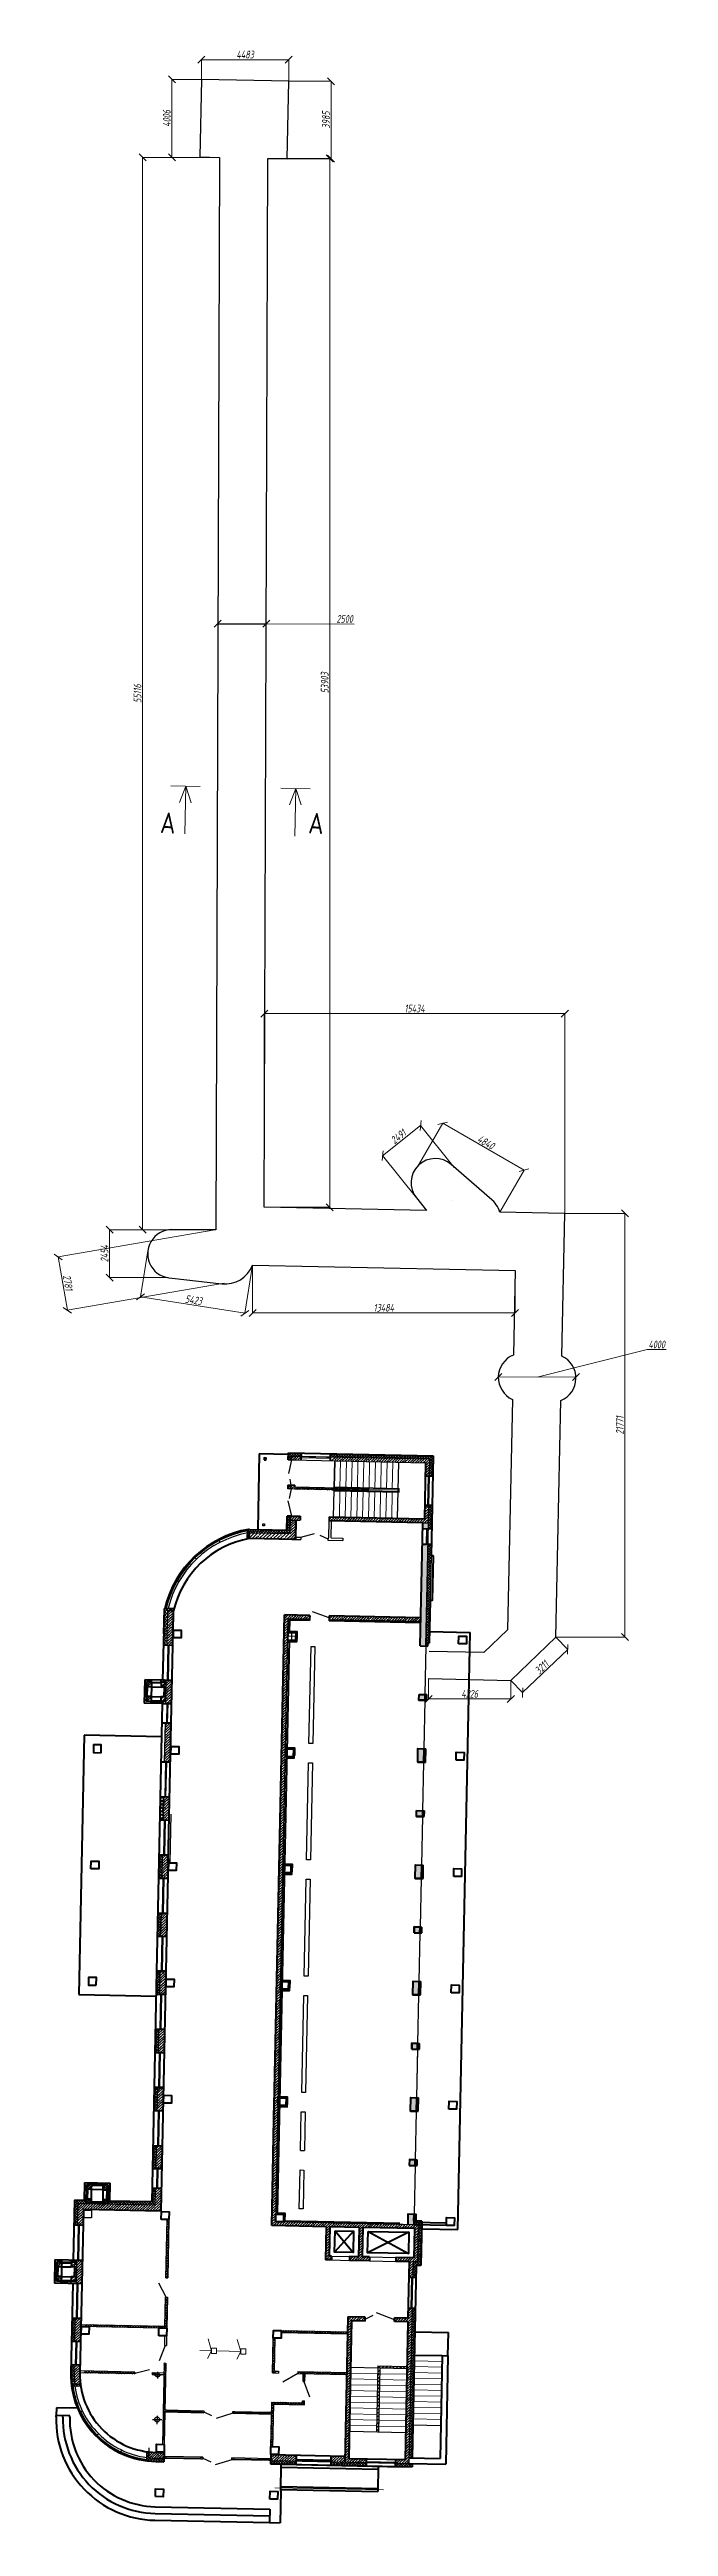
# Model space of a CAD drawing. Header units: millimetres. Extents: x 2433 to 329234, y 5766 to 133064.
# Drawn here: x 2433 to 34211, y 5766 to 133064 of the extents above; entities that cross this region are included whole.
import ezdxf

# ---------------------------------------------------------------- set-up
doc = ezdxf.new("R2010")
doc.units = ezdxf.units.MM
doc.linetypes.add('CENTER', pattern=[20, 15, -1.7, 1.6, -1.7])
doc.linetypes.add('DASHED', pattern=[19.05, 12.7, -6.35])
for name, color, linetype, lineweight in [('01 - здание', 1, 'Continuous', 40), ('01-здание', 5, 'Continuous', 15), ('01-Контур', 1, 'Continuous', 25), ('Канализация К1', 14, 'Continuous', 40), ('Откос', 7, 'MYOTKOS', 9)]:
    doc.layers.add(name, color=color, linetype=linetype, lineweight=lineweight)
doc.styles.add('GOST 2.304', font='CS_Gost2304.shx')
doc.styles.add('Line_GUGK', font='GOST Common.ttf')
doc.styles.add('Виден при печати GOST Common', font='', dxfattribs={"width": 0.75})
doc.styles.get('Виден при печати GOST Common').set_extended_font_data('GOST Common', italic=True, bold=True)
doc.linetypes.add('MYOTKOS', pattern='A,0.25,["|",Line_GUGK,S=0.5,R=0,X=0,Y=0.1],0.5,["|",Line_GUGK,S=0.9,R=0,X=0,Y=0.3],0.25', length=1)
doc.dimstyles.new('Виден при печати', dxfattribs={"dimtxt": 396, "dimasz": 360, "dimexe": 2, "dimexo": 0, "dimgap": 65, "dimtad": 1, "dimdec": 0, "dimtxsty": 'Виден при печати GOST Common', "dimblk1": 'OBLIQUE', "dimblk2": 'OBLIQUE', "dimsah": 1, "dimcen": -2, "dimdle": 2, "dimclrd": 250, "dimclre": 250, "dimclrt": 250, "dimaunit": 1, "dimadec": 4, "dimazin": 2, "dimtp": 1, "dimtfac": 0.5, "dimtdec": 0, "dimtofl": 0, "dimtmove": 1, "dimatfit": 3, "dimfxl": 1, "dimtfillclr": 250, "dimtolj": 1, "dimlwd": 5, "dimlwe": 5, "dimarcsym": 1})
pattern_1 = [(45, (1452.38544, -901.835), (-0.067351921, 0.067351921), []), (135, (1452.38544, -901.835), (-0.067351921, -0.067351921), [])]
pattern_2 = [(45, (1411.03127, -1534.55234), (-0.134703842, 0.134703842), []), (45, (1411.16598, -1534.55234), (-0.134703842, 0.134703842), [0.238125, -0.047625, 0, -0.047625])]
pattern_3 = [(45, (1411.03127, -1534.55234), (-0.067351921, 0.067351921), []), (135, (1411.03127, -1534.55234), (-0.067351921, -0.067351921), [])]
pattern_4 = [(45, (1452.38544, -901.835), (-0.089802561, 0.089802561), []), (135, (1452.38544, -901.835), (-0.089802561, -0.089802561), [])]
pattern_5 = [(45, (1455.15888, -902.561955), (-0.0449012806, 0.0449012806), [])]

msp = doc.modelspace()

# ---------------------------------------------------------------- texts
at = {"layer": 'Канализация К1', "color": 18, "linetype": 'Continuous', "lineweight": 15, "true_color": 0x000000, "char_height": 1073.9, "attachment_point": 1, "rotation": 356.26884, "style": 'GOST 2.304'}
for insert in [(8164.1, 93878.1), (15770.5, 93857.5)]:
    msp.add_mtext_dynamic_manual_height_columns('A', width=1599.725, gutter_width=53.7, heights=[0], dxfattribs=dict(at, insert=insert))

# ---------------------------------------------------------------- blocks, each defined once
blk = doc.blocks.new('Прокуратура_v1')
at = {"layer": '01 - здание', "lineweight": -2, "ltscale": 100}
h = blk.add_hatch(dxfattribs=at)
h.set_pattern_fill('ANSI37', color=256, scale=0.03)
h.set_pattern_definition(pattern_1)
edge = h.paths.add_edge_path()
edge.add_line((-7.31, -0.19), (-6.81, -0.19))
edge.add_line((-6.81, -0.19), (-6.81, -0.02))
edge.add_line((-6.81, -0.02), (-7.45, -0.02))
edge.add_arc((-7.49, -0.02), 0.0375, 279.5173, 352.8701, ccw=False)
edge.add_line((-7.48, -0.05), (-7.48, -0.39))
edge.add_line((-7.48, -0.39), (-7.31, -0.39))
edge.add_line((-7.31, -0.39), (-7.31, -0.19))
h.paths.add_polyline_path([(-7.31, -1.69), (-7.48, -1.69), (-7.48, -1.89), (-7.31, -1.89)])
edge = h.paths.add_edge_path()
edge.add_arc((-0.02, -0.02), 0.0375, 178.8259, 272.3048, ccw=False)
edge.add_line((-0.06, -0.02), (-5.31, -0.02))
edge.add_line((-5.31, -0.02), (-5.31, -0.19))
edge.add_line((-5.31, -0.19), (-0.19, -0.19))
edge.add_line((-0.19, -0.19), (-0.19, -0.39))
edge.add_line((-0.19, -0.39), (-0.02, -0.39))
edge.add_line((-0.02, -0.39), (-0.02, -0.06))
h.paths.add_polyline_path([(-0.02, -0.39), (-0.19, -0.39), (-0.19, -1.09), (-0.02, -1.09)])
h.paths.add_polyline_path([(-0.02, -2.59), (-0.19, -2.59), (-0.19, -3.49), (-0.02, -3.49)])
h.paths.add_polyline_path([(-0.02, -3.49), (-0.19, -3.49), (-0.19, -3.79), (-0.02, -3.79)])
h = blk.add_hatch(dxfattribs=at)
h.set_pattern_fill('ANSI35', color=256, scale=0.03)
h.set_pattern_definition(pattern_2)
h.paths.add_polyline_path([(-7.11, -0.19), (-7.31, -0.19), (-7.31, -0.39), (-7.11, -0.39)])
h.paths.add_polyline_path([(-5.24, -0.39), (-0.71, -0.39), (-0.71, -0.19), (-5.13, -0.19)])
h.paths.add_polyline_path([(-0.71, -0.39), (-0.39, -0.39), (-0.19, -0.39), (-0.19, -0.19), (-0.71, -0.19)])
h.paths.add_polyline_path([(-0.19, -0.39), (-0.39, -0.39), (-0.39, -1.09), (-0.19, -1.09)])
h.paths.add_polyline_path([(-0.39, -2.59), (-0.39, -3.29), (-0.71, -3.29), (-0.71, -3.49), (-0.49, -3.49), (-0.19, -3.49), (-0.19, -2.59)])
h.paths.add_polyline_path([(-0.71, -3.49), (-0.71, -3.29), (-5.31, -3.29), (-5.31, -3.49)])
h.paths.add_polyline_path([(-7.11, -1.89), (-7.11, -1.69), (-7.31, -1.69), (-7.31, -1.89)])
h = blk.add_hatch(dxfattribs=at)
h.set_pattern_fill('ANSI35', color=256, scale=0.03)
h.set_pattern_definition([(45, (1452.38544, -901.835), (-0.134703842, 0.134703842), []), (45, (1452.52014, -901.835), (-0.134703842, 0.134703842), [0.238125, -0.047625, 0, -0.047625])])
h.paths.add_polyline_path([(-7.11, -0.19), (-7.11, -0.39), (-6.81, -0.39), (-6.81, -0.19)])
h = blk.add_hatch(dxfattribs=at)
h.set_pattern_fill('ANSI36', color=256, scale=0.02)
h.set_pattern_definition([(45, (908.73407, -1437.101285), (0.0336759605, 0.1234785217), [0.15875, -0.03175, 0, -0.03175])])
h.paths.add_polyline_path([(-6.99, -1.81), (-7.09, -1.82), (-7.09, -1.9), (-6.99, -1.89)])
h.paths.add_polyline_path([(-3.33, -1.79), (-6.99, -1.79), (-6.99, -1.89), (-3.3, -1.89)])
h = blk.add_hatch(dxfattribs=at)
h.set_pattern_fill('ANSI37', color=256, scale=0.03)
h.set_pattern_definition(pattern_1)
h.paths.add_polyline_path([(-7.31, -3.49), (-7.48, -3.49), (-7.48, -4.02), (-8.98, -4.02), (-9.41, -4.02), (-9.41, -4.19), (-7.31, -4.19)])
h.paths.add_polyline_path([(-7.31, -3.29), (-7.48, -3.29), (-7.48, -3.49), (-7.31, -3.49)])
h = blk.add_hatch(dxfattribs=at)
h.set_pattern_fill('ANSI35', color=256, scale=0.03)
h.set_pattern_definition(pattern_2)
h.paths.add_polyline_path([(-7.11, -3.29), (-7.31, -3.29), (-7.31, -3.49), (-7.11, -3.49)])
h.paths.add_polyline_path([(-7.11, -3.49), (-6.81, -3.49), (-6.81, -3.29), (-7.11, -3.29)])
h = blk.add_hatch(dxfattribs=at)
h.set_pattern_fill('ANSI35', color=256, scale=0.03)
h.set_pattern_definition(pattern_2)
h.paths.add_polyline_path([(-7.11, -3.49), (-7.31, -3.49), (-7.31, -4.49), (-7.11, -4.49)])
h.paths.add_polyline_path([(-7.01, -3.49), (-7.11, -3.49), (-7.11, -4.49), (-7.01, -4.49)])
h = blk.add_hatch(dxfattribs=at)
h.set_pattern_fill('ANSI35', color=256, scale=0.03)
h.set_pattern_definition(pattern_2)
h.paths.add_polyline_path([(-0.19, -3.49), (-0.49, -3.49), (-0.49, -3.79), (-0.19, -3.79)])
h.paths.add_polyline_path([(-0.19, -4.59), (-0.49, -4.59), (-0.49, -9.49), (-0.19, -9.49)])
h.paths.add_polyline_path([(-0.19, -9.49), (-0.49, -9.49), (-0.49, -9.84), (-0.19, -9.84)])
h.paths.add_polyline_path([(-0.19, -12.34), (-0.49, -12.34), (-0.49, -12.64), (-0.19, -12.64)])
h.paths.add_polyline_path([(-0.19, -15.14), (-0.49, -15.14), (-0.49, -15.49), (-0.19, -15.49)])
h.paths.add_polyline_path([(-0.19, -15.49), (-0.49, -15.49), (-0.49, -15.84), (-0.19, -15.84)])
h.paths.add_polyline_path([(-0.19, -18.34), (-0.49, -18.34), (-0.49, -18.64), (-0.19, -18.64)])
h.paths.add_polyline_path([(-0.19, -21.14), (-0.49, -21.14), (-0.49, -21.49), (-0.19, -21.49)])
h.paths.add_polyline_path([(-0.19, -21.49), (-0.49, -21.49), (-0.49, -21.84), (-0.19, -21.84)])
h.paths.add_polyline_path([(-0.19, -24.34), (-0.49, -24.34), (-0.49, -24.64), (-0.19, -24.64)])
h.paths.add_polyline_path([(-0.19, -27.14), (-0.49, -27.14), (-0.49, -27.49), (-0.19, -27.49)])
h.paths.add_polyline_path([(-0.19, -27.49), (-0.49, -27.49), (-0.49, -27.84), (-0.19, -27.84)])
h.paths.add_polyline_path([(-0.19, -30.34), (-0.49, -30.34), (-0.49, -30.64), (-0.19, -30.64)])
h.paths.add_polyline_path([(-0.19, -33.14), (-0.49, -33.14), (-0.49, -33.49), (-0.19, -33.49)])
h.paths.add_polyline_path([(-0.19, -33.49), (-0.49, -33.49), (-0.49, -33.84), (-0.19, -33.84)])
h.paths.add_polyline_path([(-0.19, -36.34), (-0.49, -36.34), (-0.49, -36.64), (-0.19, -36.64)])
h.paths.add_polyline_path([(-0.19, -39.14), (-0.49, -39.14), (-0.49, -39.49), (-0.19, -39.49)])
h.paths.add_polyline_path([(-0.19, -39.49), (-0.49, -39.49), (-0.49, -39.69), (-0.19, -39.69)])
h = blk.add_hatch(dxfattribs=at)
h.set_pattern_fill('ANSI37', color=256, scale=0.03)
h.set_pattern_definition(pattern_1)
h.paths.add_polyline_path([(-9.41, -4.19), (-9.41, -4.02), (-9.46, -4.02, 0.002499), (-9.51, -4.03), (-9.51, -4.51, -0.005218), (-9.41, -4.49)])
h = blk.add_hatch(dxfattribs=at)
h.set_pattern_fill('ANSI35', color=256, scale=0.04)
h.set_pattern_definition([(45, (1452.38544, -901.835), (-0.179605122, 0.179605122), []), (45, (1452.56504, -901.835), (-0.179605122, 0.179605122), [0.3175, -0.0635, 0, -0.0635])])
h.paths.add_polyline_path([(-7.31, -4.19), (-9.41, -4.19), (-9.41, -4.49), (-7.31, -4.49)])
h = blk.add_hatch(dxfattribs=at)
h.set_pattern_fill('ANSI37', color=256, scale=0.03)
h.set_pattern_definition(pattern_1)
h.paths.add_polyline_path([(-0.02, -5.19), (-0.02, -4.59), (-0.19, -4.59), (-0.19, -9.49), (-0.02, -9.49), (-0.02, -9.13, -0.411161), (-0.06, -9.09, -0.411161), (-0.02, -9.05), (-0.02, -7.49)])
h.paths.add_polyline_path([(-0.02, -9.49), (-0.19, -9.49), (-0.19, -9.84), (-0.09, -9.84), (-0.09, -9.69), (-0.02, -9.69)])
h = blk.add_hatch(dxfattribs=at)
h.set_pattern_fill('ANSI37', color=256, scale=0.04)
h.set_pattern_definition(pattern_4)
h.paths.add_polyline_path([(-13.53, -9.49), (-13.7, -9.49), (-13.7, -9.49), (-13.7, -10.09), (-13.53, -10.09)])
h.paths.add_polyline_path([(-13.53, -8.19), (-13.7, -8.19), (-13.7, -9.49), (-13.53, -9.49)])
h = blk.add_hatch(dxfattribs=at)
h.set_pattern_fill('ANSI35', color=256, scale=0.03)
h.set_pattern_definition(pattern_2)
h.paths.add_polyline_path([(-13.23, -17.89), (-13.53, -17.89), (-13.53, -19.09), (-13.23, -19.09)])
h.paths.add_polyline_path([(-13.53, -16.09), (-13.23, -16.09), (-13.23, -15.49), (-13.53, -15.49)])
h.paths.add_polyline_path([(-13.23, -15.49), (-13.23, -14.09), (-13.53, -14.09), (-13.53, -15.49)])
h.paths.add_polyline_path([(-13.23, -11.89), (-13.53, -11.89), (-13.53, -13.09), (-13.23, -13.09)])
h.paths.add_polyline_path([(-13.53, -10.09), (-13.23, -10.09), (-13.23, -9.49), (-13.53, -9.49)])
edge = h.paths.add_edge_path()
edge.add_line((-13.53, -9.49), (-13.23, -9.49))
edge.add_line((-13.23, -9.49), (-13.23, -9.29))
edge.add_arc((-27.86, -8.79), 14.63, 358.042, 361.958)
edge.add_line((-13.23, -8.29), (-13.53, -8.29))
edge.add_arc((47.79, -8.89), 61.32, 179.4394, 180.5606)
h = blk.add_hatch(dxfattribs=at)
h.set_pattern_fill('ANSI37', color=256, scale=0.04)
h.set_pattern_definition(pattern_4)
h.paths.add_polyline_path([(-13.23, -8.19), (-13.53, -8.19), (-13.53, -8.29), (-13.23, -8.29)])
h = blk.add_hatch(dxfattribs=at)
h.set_pattern_fill('ANSI35', color=256, scale=0.03)
h.set_pattern_definition(pattern_2)
h.paths.add_polyline_path([(-7.31, -15.49), (-7.51, -15.49), (-7.51, -21.49), (-7.31, -21.49), (-7.31, -21.29)])
h.paths.add_polyline_path([(-7.31, -9.49), (-7.51, -9.49), (-7.51, -15.49), (-7.31, -15.49), (-7.31, -15.29)])
h.paths.add_polyline_path([(-7.11, -8.39), (-7.51, -8.39), (-7.51, -9.49), (-7.31, -9.49), (-7.31, -9.29), (-7.31, -8.59), (-7.11, -8.59)])
h.paths.add_polyline_path([(-6.21, -8.39), (-6.56, -8.39), (-6.5, -8.59), (-6.21, -8.59)])
h.paths.add_polyline_path([(-6.56, -8.39), (-7.11, -8.39), (-7.11, -8.59), (-6.5, -8.59)])
h.paths.add_polyline_path([(-4.23, -8.39), (-5.21, -8.39), (-5.21, -8.59), (-4.21, -8.59)])
h.paths.add_polyline_path([(-0.71, -8.39), (-4.23, -8.39), (-4.21, -8.59), (-0.71, -8.59)])
h.paths.add_polyline_path([(-0.49, -8.39), (-0.71, -8.39), (-0.71, -8.59), (-0.49, -8.59)])
h = blk.add_hatch(dxfattribs=at)
h.set_pattern_fill('ANSI32', color=256, scale=0.02)
h.set_pattern_definition([(45, (1459.09888, -872.56195), (-0.134703842, 0.134703842), []), (45, (1459.18868, -872.56195), (-0.134703842, 0.134703842), [])])
h.paths.add_polyline_path([(-14.29, -12.24), (-14.29, -11.99), (-14.54, -11.99), (-14.54, -12.24)])
h.paths.add_polyline_path([(-13.79, -11.99), (-13.79, -12.24), (-13.53, -12.24), (-13.53, -11.99)])
h.paths.add_polyline_path([(-13.79, -12.74), (-13.79, -12.99), (-13.53, -12.99), (-13.53, -12.74)])
h = blk.add_hatch(dxfattribs=at)
h.set_pattern_fill('ANSI31', color=256, scale=0.02)
h.set_pattern_definition([(45, (1459.31888, -872.561955), (-0.0449012806, 0.0449012806), [])])
h.paths.add_polyline_path([(-14.54, -12.74), (-14.49, -12.74), (-14.49, -12.24), (-14.54, -12.24)])
h = blk.add_hatch(dxfattribs=at)
h.set_pattern_fill('ANSI32', color=256, scale=0.02)
h.set_pattern_definition([(45, (1459.31888, -872.56195), (-0.134703842, 0.134703842), []), (45, (1459.40868, -872.56195), (-0.134703842, 0.134703842), [])])
h.paths.add_polyline_path([(-14.4, -12.74), (-14.54, -12.74), (-14.54, -12.99), (-14.4, -12.99)])
h.paths.add_polyline_path([(-14.29, -12.74), (-14.4, -12.74), (-14.4, -12.99), (-14.29, -12.99)])
h = blk.add_hatch(dxfattribs=at)
h.set_pattern_fill('ANSI31', color=256, scale=0.02)
h.set_pattern_definition([(45, (1459.09888, -872.561955), (-0.0449012806, 0.0449012806), [])])
h.paths.add_polyline_path([(-13.79, -11.99), (-14.09, -11.99), (-14.09, -12.04), (-13.79, -12.04)])
h.paths.add_polyline_path([(-14.09, -11.99), (-14.29, -11.99), (-14.29, -12.04), (-14.09, -12.04)])
h.paths.add_polyline_path([(-13.79, -12.94), (-14.29, -12.94), (-14.29, -12.99), (-13.79, -12.99)])
h = blk.add_hatch(dxfattribs=at)
h.set_pattern_fill('ANSI37', color=256, scale=0.04)
h.set_pattern_definition([(45, (1411.03127, -1528.55234), (-0.089802561, 0.089802561), []), (135, (1411.03127, -1528.55234), (-0.089802561, -0.089802561), [])])
h.paths.add_polyline_path([(-13.53, -12.24), (-13.63, -12.24), (-13.63, -12.74), (-13.53, -12.74)])
h = blk.add_hatch(dxfattribs=at)
h.set_pattern_fill('ANSI37', color=256, scale=0.03)
h.set_pattern_definition(pattern_1)
h.paths.add_polyline_path([(-0.09, -12.34), (-0.19, -12.34), (-0.19, -12.64), (-0.09, -12.64)])
h.paths.add_polyline_path([(-0.09, -15.14), (-0.19, -15.14), (-0.19, -15.49), (-0.09, -15.49)])
h.paths.add_polyline_path([(-0.09, -15.49), (-0.19, -15.49), (-0.19, -15.84), (-0.09, -15.84)])
h.paths.add_polyline_path([(-0.09, -18.34), (-0.19, -18.34), (-0.19, -18.64), (-0.09, -18.64)])
h.paths.add_polyline_path([(-0.09, -21.14), (-0.19, -21.14), (-0.19, -21.49), (-0.09, -21.49)])
h.paths.add_polyline_path([(-0.09, -21.49), (-0.19, -21.49), (-0.19, -21.84), (-0.09, -21.84)])
h.paths.add_polyline_path([(-0.09, -24.34), (-0.19, -24.34), (-0.19, -24.64), (-0.09, -24.64)])
h.paths.add_polyline_path([(-0.09, -27.14), (-0.19, -27.14), (-0.19, -27.49), (-0.09, -27.49)])
h.paths.add_polyline_path([(-0.09, -27.49), (-0.19, -27.49), (-0.19, -27.84), (-0.09, -27.84)])
h.paths.add_polyline_path([(-0.09, -30.34), (-0.19, -30.34), (-0.19, -30.64), (-0.09, -30.64)])
h.paths.add_polyline_path([(-0.09, -33.14), (-0.19, -33.14), (-0.19, -33.49), (-0.09, -33.49)])
h.paths.add_polyline_path([(-0.09, -33.49), (-0.19, -33.49), (-0.19, -33.84), (-0.09, -33.84)])
h.paths.add_polyline_path([(-0.09, -36.34), (-0.19, -36.34), (-0.19, -36.64), (-0.09, -36.64)])
h.paths.add_polyline_path([(-0.09, -39.14), (-0.19, -39.14), (-0.19, -39.49), (-0.09, -39.49)])
h = blk.add_hatch(dxfattribs=at)
h.set_pattern_fill('ANSI37', color=256, scale=0.04)
h.set_pattern_definition([(45, (1411.03127, -1534.55234), (-0.089802561, 0.089802561), []), (135, (1411.03127, -1534.55234), (-0.089802561, -0.089802561), [])])
h.paths.add_polyline_path([(-13.53, -17.89), (-13.7, -17.89), (-13.7, -19.09), (-13.53, -19.09)])
h = blk.add_hatch(dxfattribs=at)
h.set_pattern_fill('ANSI37', color=256, scale=0.03)
h.set_pattern_definition(pattern_1)
h.paths.add_polyline_path([(-13.53, -35.89), (-13.7, -35.89), (-13.7, -37.09), (-13.53, -37.09)])
h.paths.add_polyline_path([(-13.53, -33.49), (-13.7, -33.49), (-13.7, -34.09), (-13.53, -34.09)])
h.paths.add_polyline_path([(-13.53, -32.89), (-13.7, -32.89), (-13.7, -33.49), (-13.53, -33.49)])
h.paths.add_polyline_path([(-13.53, -29.89), (-13.7, -29.89), (-13.7, -31.09), (-13.53, -31.09)])
h.paths.add_polyline_path([(-13.53, -27.49), (-13.7, -27.49), (-13.7, -28.09), (-13.53, -28.09)])
h.paths.add_polyline_path([(-13.53, -26.89), (-13.7, -26.89), (-13.7, -27.49), (-13.53, -27.49)])
h.paths.add_polyline_path([(-13.53, -23.89), (-13.7, -23.89), (-13.7, -25.05, -0.438008), (-13.66, -25.09), (-13.53, -25.09)])
h.paths.add_polyline_path([(-13.53, -21.49), (-13.7, -21.49), (-13.7, -22.09), (-13.53, -22.09)])
h.paths.add_polyline_path([(-13.53, -20.89), (-13.7, -20.89), (-13.7, -21.49), (-13.53, -21.49)])
h = blk.add_hatch(dxfattribs=at)
h.set_pattern_fill('ANSI35', color=256, scale=0.03)
h.set_pattern_definition(pattern_2)
h.paths.add_polyline_path([(-13.23, -29.89), (-13.53, -29.89), (-13.53, -31.09), (-13.23, -31.09)])
h.paths.add_polyline_path([(-13.23, -27.49), (-13.53, -27.49), (-13.53, -28.09), (-13.23, -28.09)])
h.paths.add_polyline_path([(-13.53, -27.49), (-13.23, -27.49), (-13.23, -26.89), (-13.53, -26.89)])
h.paths.add_polyline_path([(-13.23, -23.89), (-13.53, -23.89), (-13.53, -25.09), (-13.23, -25.09)])
h.paths.add_polyline_path([(-13.23, -21.49), (-13.53, -21.49), (-13.53, -22.09), (-13.23, -22.09)])
h.paths.add_polyline_path([(-13.23, -21.09), (-13.23, -20.89), (-13.53, -20.89), (-13.53, -21.49), (-13.23, -21.49)])
h = blk.add_hatch(dxfattribs=at)
h.set_pattern_fill('ANSI35', color=256, scale=0.03)
h.set_pattern_definition(pattern_2)
h.paths.add_polyline_path([(-7.31, -21.49), (-7.51, -21.49), (-7.51, -27.49), (-7.31, -27.49), (-7.31, -27.29)])
h = blk.add_hatch(dxfattribs=at)
h.set_pattern_fill('ANSI35', color=256, scale=0.03)
h.set_pattern_definition(pattern_2)
h.paths.add_polyline_path([(-7.31, -27.49), (-7.51, -27.49), (-7.51, -33.49), (-7.31, -33.49), (-7.31, -33.29)])
h = blk.add_hatch(dxfattribs=at)
h.set_pattern_fill('ANSI35', color=256, scale=0.03)
h.set_pattern_definition(pattern_2)
h.paths.add_polyline_path([(-17.53, -46.09), (-17.23, -46.09), (-17.23, -44.89), (-17.53, -44.89)])
h.paths.add_polyline_path([(-17.23, -41.89), (-17.53, -41.89), (-17.53, -43.09), (-17.23, -43.09)])
h.paths.add_polyline_path([(-17.23, -39.27), (-17.01, -39.27), (-17.01, -38.97), (-17.53, -38.97), (-17.53, -40.09), (-17.23, -40.09)])
h.paths.add_polyline_path([(-17.01, -38.97), (-17.01, -39.27), (-13.23, -39.27), (-13.23, -38.09), (-13.53, -38.09), (-13.53, -38.97)])
h.paths.add_polyline_path([(-13.53, -37.09), (-13.23, -37.09), (-13.23, -35.89), (-13.53, -35.89)])
h.paths.add_polyline_path([(-13.23, -33.49), (-13.53, -33.49), (-13.53, -34.09), (-13.23, -34.09)])
h.paths.add_polyline_path([(-13.23, -32.89), (-13.53, -32.89), (-13.53, -33.49), (-13.23, -33.49)])
h = blk.add_hatch(dxfattribs=at)
h.set_pattern_fill('ANSI35', color=256, scale=0.03)
h.set_pattern_definition(pattern_2)
h.paths.add_polyline_path([(-7.11, -39.69), (-7.31, -39.69), (-7.31, -39.49), (-7.51, -39.49), (-7.51, -39.89), (-7.11, -39.89)])
h.paths.add_polyline_path([(-7.31, -33.69), (-7.31, -33.49), (-7.51, -33.49), (-7.51, -36.16), (-7.51, -39.49), (-7.31, -39.49), (-7.31, -39.29)])
h.paths.add_polyline_path([(-3.72, -39.69), (-4.71, -39.69), (-7.11, -39.69), (-7.11, -39.89), (-4.71, -39.89), (-4.71, -41.6), (-4.4, -41.6), (-4.4, -41.4), (-4.51, -41.4), (-4.51, -39.89), (-3.65, -39.89)])
h.paths.add_polyline_path([(-2.81, -39.89), (-2.52, -39.89), (-2.59, -39.69), (-3.72, -39.69), (-3.65, -39.89), (-3.01, -39.89), (-3.01, -41.4), (-3.47, -41.4), (-3.47, -41.6), (-2.44, -41.6), (-2.44, -41.4), (-2.81, -41.4)])
h.paths.add_polyline_path([(0.04, -39.69), (-0.19, -39.69), (-0.71, -39.69), (-0.71, -39.89), (-0.16, -39.89), (-0.16, -41.4), (-0.71, -41.4), (-0.71, -41.6), (-0.39, -41.6), (-0.39, -42.4), (-0.19, -42.4), (-0.19, -41.6), (0.04, -41.6)])
h.paths.add_polyline_path([(-0.71, -41.4), (-1.08, -41.4), (-1.08, -41.6), (-0.71, -41.6)])
h.paths.add_polyline_path([(-3.32, -40.95), (-2.84, -40.95), (-2.84, -40.65), (-3.32, -40.65)], flags=25)
h = blk.add_hatch(dxfattribs=at)
h.set_pattern_fill('ANSI31', color=256, scale=0.02)
h.set_pattern_definition(pattern_5)
h.paths.add_polyline_path([(-16.83, -38.22), (-16.83, -37.97), (-17.08, -37.97), (-17.08, -38.22)])
h = blk.add_hatch(dxfattribs=at)
h.set_pattern_fill('ANSI31', color=256, scale=0.02)
h.set_pattern_definition(pattern_5)
h.paths.add_polyline_path([(-17.03, -38.22), (-17.08, -38.22), (-17.08, -38.72), (-17.03, -38.72)])
h.paths.add_polyline_path([(-16.74, -37.97), (-16.83, -37.97), (-16.83, -38.02), (-16.74, -38.02)])
h.paths.add_polyline_path([(-16.23, -37.97), (-16.74, -37.97), (-16.74, -38.02), (-16.23, -38.02)])
h.paths.add_polyline_path([(-15.98, -38.22), (-16.03, -38.22), (-16.03, -38.72), (-15.98, -38.72)])
h = blk.add_hatch(dxfattribs=at)
h.set_pattern_fill('ANSI31', color=256, scale=0.02)
h.set_pattern_definition(pattern_5)
h.paths.add_polyline_path([(-15.98, -38.22), (-15.98, -37.97), (-16.23, -37.97), (-16.23, -38.22)])
h = blk.add_hatch(dxfattribs=at)
h.set_pattern_fill('ANSI37', color=256, scale=0.03)
h.set_pattern_definition(pattern_1)
h.paths.add_polyline_path([(-13.53, -38.09), (-13.7, -38.09), (-13.7, -38.8), (-15.98, -38.8), (-15.98, -38.97), (-13.53, -38.97)])
h = blk.add_hatch(dxfattribs=at)
h.set_pattern_fill('ANSI37', color=256, scale=0.03)
h.set_pattern_definition(pattern_1)
edge = h.paths.add_edge_path()
edge.add_line((-17.53, -38.97), (-17.08, -38.97))
edge.add_line((-17.08, -38.97), (-17.08, -38.8))
edge.add_line((-17.08, -38.8), (-17.67, -38.8))
edge.add_arc((-17.7, -38.8), 0.0375, -82.4102, 1.7664, ccw=False)
edge.add_line((-17.7, -38.84), (-17.7, -40.09))
edge.add_line((-17.7, -40.09), (-17.53, -40.09))
edge.add_line((-17.53, -40.09), (-17.53, -38.97))
h = blk.add_hatch(dxfattribs=at)
h.set_pattern_fill('ANSI31', color=256, scale=0.02)
h.set_pattern_definition(pattern_5)
h.paths.add_polyline_path([(-17.08, -38.97), (-16.83, -38.97), (-16.83, -38.72), (-17.08, -38.72)])
h = blk.add_hatch(dxfattribs=at)
h.set_pattern_fill('ANSI37', color=256, scale=0.03)
h.set_pattern_definition([(45, (-1966.39918, -2204.94517), (-0.067351921, 0.067351921), []), (135, (-1966.39918, -2204.94517), (-0.067351921, -0.067351921), [])])
h.paths.add_polyline_path([(-16.23, -38.97), (-16.23, -38.87), (-16.83, -38.87), (-16.83, -38.97)])
h = blk.add_hatch(dxfattribs=at)
h.set_pattern_fill('ANSI31', color=256, scale=0.02)
h.set_pattern_definition(pattern_5)
h.paths.add_polyline_path([(-16.23, -38.97), (-15.98, -38.97), (-15.98, -38.72), (-16.23, -38.72)])
h = blk.add_hatch(dxfattribs=at)
h.set_pattern_fill('ANSI37', color=256, scale=0.03)
h.set_pattern_definition(pattern_1)
h.paths.add_polyline_path([(0.21, -39.5), (-0.19, -39.5), (-0.19, -39.57), (0.21, -39.57)])
h.paths.add_polyline_path([(0.21, -39.57), (-0.19, -39.57), (-0.19, -39.69), (0.21, -39.69)])
h.paths.add_polyline_path([(0.21, -39.69), (0.04, -39.69), (0.04, -41.6), (-0.19, -41.6), (-0.19, -42.4), (-0.02, -42.4), (-0.02, -41.79), (0.21, -41.79), (0.21, -39.92, -0.38016), (0.18, -39.88, -0.38016), (0.21, -39.84)])
h.paths.add_polyline_path([(-0.02, -44), (-0.19, -44), (-0.19, -45.49), (-0.02, -45.49)])
h.paths.add_polyline_path([(-0.02, -45.49), (-0.19, -45.49), (-0.19, -51.49), (-0.02, -51.49)])
h.paths.add_polyline_path([(-0.02, -51.49), (-0.19, -51.49), (-0.19, -51.71), (-0.02, -51.71)])
h = blk.add_hatch(dxfattribs=at)
h.set_pattern_fill('ANSI37', color=256, scale=0.03)
h.set_pattern_definition(pattern_3)
h.paths.add_polyline_path([(-12.81, -39.69), (-12.91, -39.69), (-12.91, -42.69), (-12.81, -42.69)])
h.paths.add_polyline_path([(-12.81, -43.69), (-12.91, -43.69), (-12.91, -45.19), (-13.01, -45.19), (-13.01, -45.29), (-12.81, -45.29)])
h.paths.add_polyline_path([(-13.01, -45.19), (-17.01, -45.19), (-17.01, -45.29), (-16.81, -45.29), (-13.21, -45.29), (-13.01, -45.29)])
h.paths.add_polyline_path([(-14.41, -47.59), (-17.01, -47.59), (-17.01, -47.69), (-14.41, -47.69)])
h.paths.add_polyline_path([(-13.23, -47.6), (-13.51, -47.59), (-13.51, -47.69), (-13.34, -47.69, -0.362074)])
h.paths.add_polyline_path([(-12.81, -47.09), (-12.91, -47.09), (-12.91, -47.69), (-12.81, -47.69)])
h.paths.add_polyline_path([(-3.49, -45.29), (-6.91, -45.29), (-6.91, -45.39), (-3.49, -45.39)])
h.paths.add_polyline_path([(-7.21, -45.69), (-7.31, -45.69), (-7.31, -47.49), (-7.11, -47.49), (-7.11, -47.39), (-7.21, -47.39)])
h.paths.add_polyline_path([(-3.49, -47.39), (-6.01, -47.39), (-6.01, -47.49), (-3.49, -47.49)])
h = blk.add_hatch(dxfattribs=at)
h.set_pattern_fill('ANSI35', color=256, scale=0.03)
h.set_pattern_definition(pattern_2)
h.paths.add_polyline_path([(-2.59, -39.69), (-2.52, -39.89), (-0.71, -39.89), (-0.71, -39.69)])
h = blk.add_hatch(dxfattribs=at)
h.set_pattern_fill('ANSI32', color=256, scale=0.02)
h.set_pattern_definition([(45, (1455.09888, -902.56195), (-0.134703842, 0.134703842), []), (45, (1455.18868, -902.56195), (-0.134703842, 0.134703842), [])])
h.paths.add_polyline_path([(-18.29, -42.24), (-18.29, -41.99), (-18.54, -41.99), (-18.54, -42.24)])
h.paths.add_polyline_path([(-17.79, -41.99), (-17.79, -42.24), (-17.53, -42.24), (-17.53, -41.99)])
h.paths.add_polyline_path([(-17.79, -42.74), (-17.79, -42.99), (-17.53, -42.99), (-17.53, -42.74)])
h = blk.add_hatch(dxfattribs=at)
h.set_pattern_fill('ANSI31', color=256, scale=0.02)
h.set_pattern_definition([(45, (1455.09888, -902.561955), (-0.0449012806, 0.0449012806), [])])
h.paths.add_polyline_path([(-17.79, -41.99), (-18.09, -41.99), (-18.09, -42.04), (-17.79, -42.04)])
h.paths.add_polyline_path([(-18.09, -41.99), (-18.29, -41.99), (-18.29, -42.04), (-18.09, -42.04)])
h.paths.add_polyline_path([(-17.79, -42.94), (-18.29, -42.94), (-18.29, -42.99), (-17.79, -42.99)])
h = blk.add_hatch(dxfattribs=at)
h.set_pattern_fill('ANSI31', color=256, scale=0.02)
h.set_pattern_definition([(45, (1455.31888, -902.561955), (-0.0449012806, 0.0449012806), [])])
h.paths.add_polyline_path([(-18.54, -42.74), (-18.49, -42.74), (-18.49, -42.24), (-18.54, -42.24)])
h = blk.add_hatch(dxfattribs=at)
h.set_pattern_fill('ANSI32', color=256, scale=0.02)
h.set_pattern_definition([(45, (1455.31888, -902.56195), (-0.134703842, 0.134703842), []), (45, (1455.40868, -902.56195), (-0.134703842, 0.134703842), [])])
h.paths.add_polyline_path([(-18.4, -42.74), (-18.54, -42.74), (-18.54, -42.99), (-18.4, -42.99)])
h.paths.add_polyline_path([(-18.29, -42.74), (-18.4, -42.74), (-18.4, -42.99), (-18.29, -42.99)])
h = blk.add_hatch(dxfattribs=at)
h.set_pattern_fill('ANSI37', color=256, scale=0.03)
h.set_pattern_definition(pattern_1)
h.paths.add_polyline_path([(-17.53, -42.24), (-17.63, -42.24), (-17.63, -42.74), (-17.53, -42.74)])
h = blk.add_hatch(dxfattribs=at)
h.set_pattern_fill('ANSI35', color=256, scale=0.03)
h.set_pattern_definition(pattern_2)
h.paths.add_polyline_path([(-2.59, -44.51), (-3.49, -44.51), (-3.49, -45.49), (-3.29, -45.49), (-3.29, -44.71), (-2.59, -44.71)])
h.paths.add_polyline_path([(-0.71, -44.51), (-1.09, -44.51), (-1.09, -44.71), (-0.71, -44.71)])
h.paths.add_polyline_path([(-0.19, -44), (-0.39, -44), (-0.39, -44.51), (-0.71, -44.51), (-0.71, -44.71), (-0.39, -44.71), (-0.39, -45.49), (-0.19, -45.49)])
h.paths.add_polyline_path([(-0.19, -45.49), (-0.39, -45.49), (-0.39, -51.49), (-0.19, -51.49)])
h.paths.add_polyline_path([(-3.29, -45.49), (-3.49, -45.49), (-3.49, -51.49), (-3.29, -51.49), (-3.29, -49.09)])
h.paths.add_polyline_path([(-2.39, -51.81), (-3.29, -51.81), (-3.29, -51.49), (-3.49, -51.49), (-3.49, -52.01), (-3.29, -52.01), (-2.39, -52.01)])
h.paths.add_polyline_path([(-0.71, -51.81), (-0.89, -51.81), (-0.89, -52.01), (-0.71, -52.01)])
h.paths.add_polyline_path([(-0.19, -51.49), (-0.39, -51.49), (-0.39, -51.81), (-0.71, -51.81), (-0.71, -52.01), (-0.19, -52.01)])
h = blk.add_hatch(dxfattribs=at)
h.set_pattern_fill('ANSI37', color=256, scale=0.03)
h.set_pattern_definition(pattern_1)
h.paths.add_polyline_path([(-17.53, -44.89), (-17.7, -44.89), (-17.7, -46.09), (-17.53, -46.09)])
h = blk.add_hatch(dxfattribs=at)
h.set_pattern_fill('ANSI35', color=256, scale=0.04)
h.set_pattern_definition([(45, (1411.03127, -1534.55234), (-0.179605122, 0.179605122), []), (45, (1411.21088, -1534.55234), (-0.179605122, 0.179605122), [0.3175, -0.0635, 0, -0.0635])])
h.paths.add_polyline_path([(-1.79, -47.11), (-0.71, -47.11), (-0.71, -47.01), (-1.89, -47.01), (-1.89, -48.95), (-1.79, -48.91)])
h.paths.add_polyline_path([(-0.39, -47.01), (-0.71, -47.01), (-0.71, -47.11), (-0.39, -47.11)])
h.paths.add_polyline_path([(-1.79, -48.91), (-1.89, -48.95), (-1.89, -50.41), (-1.79, -50.41)])
h = blk.add_hatch(dxfattribs=at)
h.set_pattern_fill('ANSI37', color=256, scale=0.03)
h.set_pattern_definition(pattern_1)
h.paths.add_polyline_path([(-17.53, -47.29), (-17.7, -47.29), (-17.7, -47.71, 0.032542), (-17.66, -48.29), (-17.51, -48.29), (-17.51, -48.12, -0.024309), (-17.53, -47.71)])
h = blk.add_hatch(dxfattribs=at)
h.set_pattern_fill('ANSI37', color=256, scale=0.03)
h.set_pattern_definition(pattern_1)
h.paths.add_polyline_path([(-17.51, -48.29), (-17.66, -48.29, 0.005649), (-17.65, -48.39), (-17.51, -48.39)])
h.paths.add_polyline_path([(-17.21, -48.29), (-17.51, -48.29), (-17.51, -48.39), (-17.21, -48.39)])
h = blk.add_hatch(dxfattribs=at)
h.set_pattern_fill('ANSI35', color=256, scale=0.03)
h.set_pattern_definition(pattern_2)
h.paths.add_polyline_path([(-17.23, -47.71), (-17.23, -47.71), (-17.23, -47.29), (-17.53, -47.29), (-17.53, -47.71, 0.033655), (-17.49, -48.29), (-17.21, -48.29), (-17.21, -48.11, -0.025016)])
h = blk.add_hatch(dxfattribs=at)
h.set_pattern_fill('ANSI37', color=256, scale=0.03)
h.set_pattern_definition(pattern_3)
h.paths.add_polyline_path([(-5.73, -47.89), (-5.63, -47.89), (-5.63, -47.49), (-5.73, -47.49)])
h.paths.add_polyline_path([(-7.11, -48.99), (-7.11, -49.09), (-5.63, -49.09), (-5.63, -48.89), (-5.73, -48.89), (-5.73, -48.99)])
h.paths.add_polyline_path([(-7.21, -49.09), (-7.11, -49.09), (-7.11, -48.99), (-7.31, -48.99), (-7.31, -51.29), (-7.21, -51.29)])
h = blk.add_hatch(dxfattribs=at)
h.set_pattern_fill('ANSI37', color=256, scale=0.03)
h.set_pattern_definition(pattern_1)
edge = h.paths.add_edge_path()
edge.add_arc((-13.23, -47.71), 4, 263.1263, 264.5526, ccw=False)
edge.add_line((-13.71, -51.68), (-13.71, -52.15))
edge.add_arc((-13.23, -47.71), 4.47, 263.852, 269.9579)
edge.add_line((-13.23, -52.18), (-13.01, -52.18))
edge.add_line((-13.01, -52.18), (-13.01, -52.01))
edge.add_line((-13.01, -52.01), (-13.21, -52.01))
edge.add_line((-13.21, -52.01), (-13.21, -52.01))
edge.add_line((-13.21, -52.01), (-13.61, -52.01))
edge.add_line((-13.61, -52.01), (-13.61, -51.69))
h.paths.add_polyline_path([(-12.81, -52.01), (-13.01, -52.01), (-13.01, -52.18), (-12.81, -52.18)])
h = blk.add_hatch(dxfattribs=at)
h.set_pattern_fill('ANSI35', color=256, scale=0.7)
h.set_pattern_definition([(45, (-5.48447, -0.0529), (-0.1237437, 0.1237437), []), (45, (-5.36073, -0.0529), (-0.1237437, 0.1237437), [0.21875, -0.04375, 0, -0.04375])])
h.paths.add_polyline_path([(-12.81, -51.71), (-13.21, -51.71), (-13.61, -51.69), (-13.61, -51.99), (-13.21, -52.01), (-12.81, -52.01)])
h = blk.add_hatch(dxfattribs=at)
h.set_pattern_fill('ANSI35', color=256, scale=0.03)
h.set_pattern_definition(pattern_2)
h.paths.add_polyline_path([(-4.21, -51.71), (-4.21, -52.01), (-3.49, -52.01), (-3.49, -51.71)])
h.paths.add_polyline_path([(-6.01, -52.01), (-6.01, -51.71), (-7.11, -51.71), (-7.11, -52.01)])
h.paths.add_polyline_path([(-7.31, -52.01), (-7.11, -52.01), (-7.11, -51.71), (-7.31, -51.71)])
h = blk.add_hatch(dxfattribs=at)
h.set_pattern_fill('ANSI37', color=256, scale=0.03)
h.set_pattern_definition(pattern_1)
h.paths.add_polyline_path([(-0.02, -52.01), (-0.19, -52.01), (-0.71, -52.01), (-0.71, -52.18), (-0.02, -52.18)])
h.paths.add_polyline_path([(-0.71, -52.01), (-0.89, -52.01), (-0.89, -52.18), (-0.71, -52.18)])
h.paths.add_polyline_path([(-2.39, -52.01), (-3.29, -52.01), (-4.21, -52.01), (-4.21, -52.18), (-2.39, -52.18)])
h.paths.add_polyline_path([(-6.01, -52.01), (-7.11, -52.01), (-7.11, -52.18), (-6.01, -52.18)])
h.paths.add_polyline_path([(-7.11, -52.01), (-7.31, -52.01), (-7.31, -52.18), (-7.11, -52.18)])
at = {"layer": '01 - здание', "ltscale": 100}
for p, q in [((-8.98, -0.12), (-8.98, -4.02)), ((-7.48, -0.12), (-8.98, -0.12)), ((-7.48, -0.02), (-0.02, -0.02)), ((-7.48, -0.39), (-7.48, -0.02)), ((-6.81, -0.39), (-6.81, -0.02)), ((-5.31, -0.39), (-5.31, -0.02)), ((-0.39, -3.29), (-0.39, -0.39)), ((-0.39, -3.29), (-0.39, -0.39)), ((-0.39, -3.29), (-0.39, -0.39)), ((-0.39, -3.29), (-0.39, -0.39)), ((-0.39, -3.29), (-0.39, -0.39)), ((-0.39, -3.29), (-0.39, -0.39)), ((-0.39, -3.29), (-0.39, -0.39)), ((-0.39, -3.29), (-0.39, -0.39)), ((-0.02, -1.09), (-0.39, -1.09)), ((-0.02, -0.02), (-0.02, -3.49)), ((-7.48, -4.02), (-7.48, -3.29)), ((-7.31, -3.29), (-7.48, -3.29)), ((-7.34, -3.29), (-6.81, -3.29)), ((-7.01, -4.49), (-7.01, -3.49)), ((-6.81, -3.29), (-6.81, -3.49)), ((-5.31, -3.29), (-0.39, -3.29)), ((-5.31, -3.29), (-5.31, -3.49)), ((-0.49, -3.49), (-5.31, -3.49)), ((-0.49, -9.84), (-0.49, -3.49)), ((-0.49, -3.79), (-0.02, -3.79)), ((-0.02, -2.59), (-0.39, -2.59)), ((-0.02, -3.49), (-0.02, -5.19)), ((-9.51, -4.03), (-9.51, -4.51)), ((-9.41, -4.02), (-9.46, -4.02)), ((-9.41, -4.02), (-7.48, -4.02)), ((-7.11, -4.49), (-9.41, -4.49)), ((-7.01, -4.49), (-8.43, -4.49)), ((-0.49, -4.59), (-0.02, -4.59)), ((0.08, -5.19), (-0.02, -5.19)), ((0.08, -5.19), (0.08, -7.49)), ((-0.02, -7.49), (-0.02, -9.69)), ((-13.7, -9.49), (-13.7, -8.19)), ((-13.23, -8.19), (-13.7, -8.19)), ((-13.21, -8.19), (-13.7, -8.19)), ((-13.23, -9.49), (-13.23, -8.29)), ((-7.51, -36.16), (-7.51, -8.39)), ((-6.21, -8.39), (-7.51, -8.39)), ((-6.21, -8.65), (-7.31, -8.65)), ((-7.25, -8.65), (-7.25, -9.29)), ((-6.21, -8.39), (-6.21, -8.59)), ((-6.21, -8.59), (-6.21, -8.65)), ((-0.49, -8.39), (-5.21, -8.39)), ((-5.21, -8.39), (-5.21, -8.59)), ((-5.21, -8.59), (-5.21, -8.65)), ((-0.49, -8.65), (-5.21, -8.65)), ((-13.7, -11.89), (-13.7, -9.29)), ((-13.23, -21.29), (-13.23, -9.29)), ((-7.25, -9.69), (-7.25, -39.23)), ((-0.49, -9.84), (-0.09, -9.84)), ((-0.09, -9.84), (-0.09, -9.69)), ((-0.09, -9.69), (-0.02, -9.69)), ((-0.02, -9.09), (2.08, -9.09)), ((2.08, -39.89), (2.08, -9.09)), ((-13.63, -11.89), (-14.64, -11.89)), ((-14.64, -11.89), (-14.64, -13.09)), ((-14.54, -12.24), (-14.64, -12.24)), ((-14.54, -12.74), (-14.64, -12.74)), ((-14.29, -11.99), (-14.54, -11.99)), ((-14.54, -11.99), (-14.54, -12.24)), ((-14.29, -12.24), (-14.54, -12.24)), ((-14.54, -12.24), (-14.54, -12.74)), ((-14.54, -12.74), (-14.54, -12.99)), ((-14.29, -12.74), (-14.54, -12.74)), ((-14.29, -11.99), (-14.29, -11.89)), ((-14.29, -11.99), (-14.29, -12.24)), ((-14.29, -12.24), (-14.29, -12.74)), ((-14.29, -12.24), (-13.79, -12.24)), ((-14.29, -12.74), (-14.29, -12.99)), ((-14.29, -12.74), (-13.79, -12.74)), ((-13.79, -11.99), (-13.79, -11.89)), ((-13.53, -11.99), (-13.79, -11.99)), ((-13.79, -11.99), (-13.79, -12.24)), ((-13.53, -12.24), (-13.79, -12.24)), ((-13.79, -12.74), (-13.79, -12.99)), ((-13.53, -12.74), (-13.79, -12.74)), ((-13.23, -11.89), (-13.7, -11.89)), ((-13.63, -12.24), (-13.63, -12.74)), ((-0.49, -12.34), (-0.09, -12.34)), ((-0.49, -12.64), (-0.09, -12.64)), ((-0.49, -12.64), (-0.09, -12.64)), ((-0.09, -12.64), (-0.09, -12.34)), ((-13.63, -13.09), (-14.64, -13.09)), ((-14.29, -12.99), (-14.54, -12.99)), ((-14.29, -12.99), (-13.79, -12.99)), ((-14.29, -13.09), (-14.29, -12.99)), ((-13.53, -12.99), (-13.79, -12.99)), ((-13.79, -13.09), (-13.79, -12.99)), ((-13.7, -26.89), (-13.7, -13.09)), ((-13.7, -13.09), (-13.23, -13.09)), ((-13.23, -14.09), (-13.7, -14.09)), ((-13.7, -14.09), (-13.23, -14.09)), ((-0.49, -15.84), (-0.49, -15.14)), ((-0.49, -15.14), (-0.09, -15.14)), ((-0.09, -15.84), (-0.09, -15.14)), ((-13.7, -16.09), (-13.23, -16.09)), ((-0.49, -15.84), (-0.09, -15.84)), ((-13.7, -17.89), (-13.23, -17.89)), ((-13.7, -19.09), (-13.23, -19.09)), ((-13.7, -19.09), (-13.23, -19.09)), ((-0.49, -18.64), (-0.49, -18.34)), ((-0.49, -18.34), (-0.09, -18.34)), ((-0.49, -18.64), (-0.09, -18.64)), ((-0.49, -18.64), (-0.09, -18.64)), ((-0.09, -18.64), (-0.09, -18.34)), ((-13.7, -20.89), (-13.23, -20.89)), ((-13.23, -39.27), (-13.23, -21.09)), ((-0.49, -21.84), (-0.49, -21.14)), ((-0.49, -21.14), (-0.09, -21.14)), ((-0.09, -21.84), (-0.09, -21.14)), ((-13.7, -22.09), (-13.23, -22.09)), ((-0.49, -21.84), (-0.09, -21.84)), ((-13.7, -23.89), (-13.23, -23.89)), ((-13.7, -25.09), (-13.23, -25.09)), ((-0.49, -24.64), (-0.49, -24.34)), ((-0.49, -24.34), (-0.09, -24.34)), ((-0.49, -24.64), (-0.09, -24.64)), ((-0.49, -24.64), (-0.09, -24.64)), ((-0.09, -24.64), (-0.09, -24.34)), ((-13.7, -38.8), (-13.7, -26.89)), ((-13.7, -26.89), (-13.23, -26.89)), ((-13.23, -26.89), (-13.7, -26.89)), ((-13.7, -28.09), (-13.23, -28.09)), ((-0.49, -27.84), (-0.49, -27.14)), ((-0.49, -27.14), (-0.09, -27.14)), ((-0.49, -27.84), (-0.09, -27.84)), ((-0.09, -27.84), (-0.09, -27.14)), ((-13.7, -29.89), (-13.23, -29.89)), ((-13.23, -29.89), (-13.7, -29.89)), ((-0.49, -30.64), (-0.49, -30.34)), ((-0.49, -30.34), (-0.09, -30.34)), ((-0.49, -30.64), (-0.09, -30.64)), ((-0.49, -30.64), (-0.09, -30.64)), ((-0.09, -30.64), (-0.09, -30.34)), ((-13.7, -31.09), (-13.23, -31.09)), ((-13.7, -32.89), (-13.23, -32.89)), ((-13.23, -32.89), (-13.7, -32.89)), ((-0.49, -33.84), (-0.49, -33.14)), ((-0.49, -33.14), (-0.09, -33.14)), ((-0.09, -33.84), (-0.09, -33.14)), ((-13.7, -34.09), (-13.23, -34.09)), ((-7.51, -39.89), (-7.51, -33.49)), ((-0.49, -33.84), (-0.09, -33.84)), ((-13.7, -35.89), (-13.23, -35.89)), ((-0.49, -36.34), (-0.09, -36.34)), ((-0.49, -36.64), (-0.09, -36.64)), ((-0.49, -36.64), (-0.09, -36.64)), ((-0.09, -36.64), (-0.09, -36.34)), ((-17.18, -38.8), (-17.18, -37.87)), ((-17.18, -37.87), (-15.88, -37.87)), ((-17.08, -38.22), (-17.08, -37.97)), ((-16.83, -37.97), (-17.08, -37.97)), ((-16.83, -38.22), (-17.08, -38.22)), ((-17.08, -38.72), (-17.08, -38.22)), ((-17.03, -38.72), (-17.03, -38.22)), ((-16.83, -38.22), (-16.83, -37.97)), ((-16.23, -37.97), (-16.83, -37.97)), ((-16.23, -38.02), (-16.83, -38.02)), ((-16.83, -38.72), (-16.83, -38.22)), ((-16.23, -38.22), (-16.83, -38.22)), ((-15.98, -37.97), (-16.23, -37.97)), ((-16.23, -38.22), (-16.23, -37.97)), ((-16.23, -38.72), (-16.23, -38.22)), ((-16.23, -38.22), (-15.98, -38.22)), ((-16.03, -38.72), (-16.03, -38.22)), ((-15.98, -38.22), (-15.98, -37.97)), ((-15.98, -38.72), (-15.98, -38.22)), ((-15.88, -38.8), (-15.88, -37.87)), ((-13.23, -37.09), (-13.7, -37.09)), ((-13.23, -38.09), (-13.7, -38.09)), ((-17.7, -38.8), (-17.7, -41.89)), ((-17.08, -38.8), (-17.7, -38.8)), ((-13.23, -39.27), (-17.23, -39.27)), ((-17.23, -39.27), (-17.23, -47.71)), ((-16.83, -38.72), (-17.08, -38.72)), ((-17.08, -38.72), (-17.08, -38.97)), ((-16.83, -38.97), (-16.83, -38.72)), ((-16.23, -38.87), (-16.83, -38.87)), ((-16.23, -38.72), (-15.98, -38.72)), ((-16.23, -38.97), (-16.23, -38.72)), ((-15.98, -38.97), (-15.98, -38.72)), ((-13.7, -38.8), (-15.98, -38.8)), ((-7.25, -39.23), (-6.85, -39.23)), ((-6.85, -39.23), (-6.85, -39.63)), ((0.21, -39.5), (-0.19, -39.5)), ((1.49, -39.57), (-0.19, -39.57)), ((0.21, -39.5), (0.21, -41.79)), ((-17.23, -40.09), (-17.7, -40.09)), ((-17.23, -40.09), (-17.7, -40.09)), ((-4.71, -39.89), (-7.51, -39.89)), ((-6.85, -39.63), (-0.91, -39.63)), ((-4.71, -39.89), (-4.71, -41.6)), ((-3.01, -39.89), (-4.51, -39.89)), ((-3.01, -39.89), (-4.51, -39.89)), ((-4.51, -39.89), (-4.51, -41.4)), ((-3.01, -39.89), (-3.01, -41.4)), ((-0.16, -39.89), (-2.81, -39.89)), ((-2.81, -39.89), (-2.81, -41.4)), ((1.49, -39.69), (-0.19, -39.69)), ((-0.16, -39.89), (-0.16, -41.4)), ((0.21, -39.89), (2.08, -39.89)), ((-17.23, -41.89), (-18.64, -41.89)), ((-18.64, -41.89), (-18.64, -43.09)), ((-18.29, -41.99), (-18.54, -41.99)), ((-18.54, -41.99), (-18.54, -42.24)), ((-18.29, -41.99), (-18.29, -41.89)), ((-18.29, -41.99), (-18.29, -42.24)), ((-18.29, -41.99), (-17.79, -41.99)), ((-18.29, -42.04), (-17.79, -42.04)), ((-17.79, -41.99), (-17.79, -41.89)), ((-17.53, -41.99), (-17.79, -41.99)), ((-17.79, -41.99), (-17.79, -42.24)), ((-4.4, -41.6), (-4.71, -41.6)), ((-4.4, -41.4), (-4.51, -41.4)), ((-4.4, -41.4), (-4.4, -41.6)), ((-3.01, -41.4), (-3.47, -41.4)), ((-3.47, -41.4), (-3.47, -41.6)), ((-2.44, -41.6), (-3.47, -41.6)), ((-2.44, -41.4), (-2.81, -41.4)), ((-2.44, -41.4), (-2.44, -41.6)), ((-0.16, -41.4), (-1.08, -41.4)), ((-1.08, -41.4), (-1.08, -41.6)), ((-0.39, -41.6), (-1.08, -41.6)), ((-0.39, -41.6), (-0.39, -44.51)), ((-0.02, -41.79), (-0.02, -51.71)), ((0.21, -41.79), (-0.02, -41.79)), ((0.21, -41.79), (-0.02, -41.79)), ((-18.54, -42.24), (-18.64, -42.24)), ((-18.54, -42.74), (-18.64, -42.74)), ((-17.23, -43.09), (-18.64, -43.09)), ((-18.29, -42.24), (-18.54, -42.24)), ((-18.54, -42.24), (-18.54, -42.74)), ((-18.54, -42.74), (-18.54, -42.99)), ((-18.29, -42.74), (-18.54, -42.74)), ((-18.29, -42.99), (-18.54, -42.99)), ((-18.49, -42.24), (-18.49, -42.74)), ((-18.29, -42.24), (-18.29, -42.74)), ((-18.29, -42.24), (-17.79, -42.24)), ((-18.29, -42.74), (-18.29, -42.99)), ((-18.29, -42.74), (-17.79, -42.74)), ((-18.29, -42.94), (-17.79, -42.94)), ((-18.29, -42.99), (-17.79, -42.99)), ((-18.29, -43.09), (-18.29, -42.99)), ((-17.53, -42.24), (-17.79, -42.24)), ((-17.53, -42.74), (-17.79, -42.74)), ((-17.79, -42.74), (-17.79, -42.99)), ((-17.53, -42.99), (-17.79, -42.99)), ((-17.79, -43.09), (-17.79, -42.99)), ((-17.7, -43.09), (-17.7, -47.71)), ((-17.63, -42.24), (-17.63, -42.74)), ((-0.39, -42.4), (-0.02, -42.4)), ((-3.49, -44.51), (-3.49, -52.01)), ((-2.59, -44.51), (-3.49, -44.51)), ((-2.59, -44.71), (-2.59, -44.51)), ((-0.39, -44.51), (-1.09, -44.51)), ((-1.09, -44.71), (-1.09, -44.51)), ((-0.39, -44), (-0.02, -44)), ((-0.39, -44), (-0.02, -44)), ((-17.23, -44.89), (-17.7, -44.89)), ((-17.23, -44.89), (-17.7, -44.89)), ((-3.29, -44.71), (-3.29, -51.49)), ((-2.59, -44.71), (-3.29, -44.71)), ((-0.39, -44.71), (-1.09, -44.71)), ((-0.39, -44.71), (-0.39, -51.81)), ((-0.02, -45.21), (1.71, -45.21)), ((1.71, -46.41), (1.71, -45.21)), ((-17.23, -46.09), (-17.7, -46.09)), ((-0.02, -46.41), (1.41, -46.41)), ((1.41, -46.41), (1.41, -51.71)), ((1.41, -46.41), (1.71, -46.41)), ((1.71, -46.41), (1.71, -52.01)), ((-17.23, -47.29), (-17.7, -47.29)), ((-17.23, -47.29), (-17.7, -47.29)), ((-18.41, -49.52), (-18.41, -49.92)), ((-17.34, -49.52), (-18.41, -49.52)), ((-3.29, -49.09), (-3.29, -51.81)), ((-17.71, -49.92), (-18.41, -49.92)), ((-18.41, -49.99), (-18.41, -49.92)), ((-18.06, -49.99), (-18.06, -49.92)), ((-17.71, -49.99), (-17.71, -49.92)), ((-13.23, -52.18), (-12.81, -52.18)), ((-13.21, -51.69), (-13.09, -51.69)), ((-13.21, -51.71), (-12.81, -51.71)), ((-12.81, -51.69), (-12.81, -52.18)), ((-7.31, -51.69), (-7.31, -52.18)), ((-3.49, -51.71), (-7.31, -51.71)), ((-7.31, -52.18), (-3.27, -52.18)), ((-6.76, -53.57), (-6.76, -52.18)), ((-6.76, -52.18), (-0.51, -52.18)), ((-6.76, -52.33), (-1.76, -52.33)), ((-6.01, -51.71), (-6.01, -52.18)), ((-4.21, -51.71), (-4.21, -52.18)), ((-3.29, -51.81), (-0.39, -51.81)), ((-3.1, -52.18), (-0.02, -52.18)), ((-2.39, -51.81), (-2.39, -52.18)), ((-1.76, -52.18), (-1.76, -53.48)), ((-0.89, -51.81), (-0.89, -52.18)), ((-0.19, -51.71), (1.41, -51.71)), ((-0.19, -52.01), (1.71, -52.01)), ((-0.02, -52.01), (-0.02, -52.18)), ((-6.76, -53.33), (-1.76, -53.33)), ((-6.76, -53.48), (-1.76, -53.48)), ((-6.76, -53.57), (-6.76, -55.21)), ((-13.21, -54.51), (-7.31, -54.51)), ((-13.21, -54.86), (-7.31, -54.86)), ((-7.31, -54.51), (-7.31, -55.21)), ((-13.21, -55.21), (-7.31, -55.21)), ((-7.31, -55.21), (-6.76, -55.21))]:
    blk.add_line(p, q, dxfattribs=at)
at = {"layer": '01 - здание', "lineweight": -2, "ltscale": 100}
for p, q in [((-7.48, -0.39), (-7.31, -0.39)), ((-7.31, -0.39), (-7.45, -1.1)), ((-7.31, -0.19), (-0.19, -0.19)), ((-7.31, -0.39), (-7.31, -0.19)), ((-7.31, -0.39), (-0.39, -0.39)), ((-6.81, -0.19), (-5.31, -0.19)), ((-6.8, -0.26), (-5.31, -0.26)), ((-5.09, -1.79), (-5.09, -0.39)), ((-5.09, -0.39), (-5.09, -1.79)), ((-1.79, -3.29), (-1.79, -0.39)), ((-0.26, -1.09), (-0.26, -2.59)), ((-0.21, -1.09), (-0.21, -2.59)), ((-0.19, -1.09), (-0.19, -0.19)), ((-0.19, -1.09), (-0.19, -0.19)), ((-0.19, -1.09), (-0.19, -0.19)), ((-0.19, -1.09), (-0.19, -0.19)), ((-0.19, -1.09), (-0.19, -0.19)), ((-7.48, -1.89), (-7.48, -1.69)), ((-7.11, -1.69), (-7.48, -1.69)), ((-7.11, -1.89), (-7.48, -1.89)), ((-7.24, -3.29), (-7.44, -2.5)), ((-7.31, -1.89), (-7.4, -2.38)), ((-7.31, -1.69), (-7.37, -1.39)), ((-7.31, -1.89), (-7.31, -1.69)), ((-7.11, -1.79), (-7.11, -1.69)), ((-7.11, -1.69), (-7.11, -1.89)), ((-3.3, -1.79), (-7.11, -1.79)), ((-5.09, -1.89), (-7.11, -1.89)), ((-5.09, -1.74), (-1.74, -1.74)), ((-5.09, -1.89), (-1.79, -1.89)), ((-5.09, -3.29), (-5.09, -1.89)), ((-5.09, -1.94), (-1.74, -1.94)), ((-3.29, -1.79), (-1.79, -1.79)), ((-1.74, -1.94), (-1.74, -1.74)), ((-7.31, -4.19), (-7.31, -3.29)), ((-7.31, -3.49), (-6.81, -3.49)), ((-5.31, -4.37), (-5.31, -3.49)), ((-5.31, -4.37), (-5.31, -3.49)), ((-5.19, -4.37), (-5.19, -3.49)), ((-5.19, -4.37), (-5.19, -3.49)), ((-0.49, -3.49), (-0.19, -3.49)), ((-0.49, -3.49), (-0.19, -3.49)), ((-0.49, -3.49), (-0.19, -3.49)), ((-0.49, -3.49), (-0.19, -3.49)), ((-0.49, -3.49), (-0.19, -3.49)), ((-0.49, -3.49), (-0.19, -3.49)), ((-0.29, -3.79), (-0.29, -4.59)), ((-0.24, -3.79), (-0.24, -4.59)), ((-0.19, -3.49), (-0.19, -2.59)), ((-0.19, -3.49), (-0.19, -2.59)), ((-0.19, -3.49), (-0.19, -2.59)), ((-0.19, -3.49), (-0.19, -2.59)), ((-0.19, -3.49), (-0.19, -2.59)), ((-0.19, -3.49), (-0.19, -2.59)), ((-0.19, -9.84), (-0.19, -3.49)), ((-10.91, -4.72), (-10.95, -4.63)), ((-9.41, -4.19), (-9.41, -4.49)), ((-9.41, -4.19), (-7.31, -4.19)), ((-9.31, -4.19), (-7.31, -4.19)), ((-9, -4.06), (-9, -4.06)), ((-7.48, -4.02), (-8.98, -4.02)), ((-7.48, -4.02), (-8.43, -4.02)), ((-7.31, -4.19), (-8.43, -4.19)), ((-7.21, -4.49), (-6.75, -4.49)), ((-7.01, -4.37), (-6.75, -4.37)), ((-6.75, -4.37), (-6.06, -4.16)), ((-6.75, -4.37), (-6.75, -4.49)), ((-5.35, -4.43), (-5.75, -4.26)), ((-5.35, -4.37), (-5.31, -4.37)), ((-5.35, -4.37), (-5.35, -4.49)), ((-5.35, -4.49), (-4.59, -4.49)), ((-5.19, -4.37), (-4.59, -4.37)), ((-4.59, -4.37), (-4.59, -4.49)), ((-12.1, -5.61), (-12.17, -5.54)), ((-0.02, -5.19), (-0.02, -7.49)), ((-13, -6.8), (-13.08, -6.75)), ((0.08, -7.49), (-0.02, -7.49)), ((-13.53, -8.29), (-13.23, -8.29)), ((-13.53, -9.49), (-13.53, -8.29)), ((-7.31, -36.16), (-7.31, -8.59)), ((-6.21, -8.59), (-7.31, -8.59)), ((-5.21, -8.49), (-6.07, -8.2)), ((-0.49, -8.59), (-5.21, -8.59)), ((-13.23, -10.09), (-13.7, -10.09)), ((-13.53, -10.09), (-13.53, -9.49)), ((-13.48, -10.09), (-13.48, -11.89)), ((-13.43, -10.09), (-13.43, -11.89)), ((-6.91, -9.49), (-7.31, -9.49)), ((-7.11, -9.69), (-7.11, -9.29)), ((-0.19, -9.84), (-0.19, -12.34)), ((-14.49, -12.24), (-14.49, -12.74)), ((-14.29, -11.99), (-13.79, -11.99)), ((-14.29, -12.04), (-13.79, -12.04)), ((-13.53, -13.09), (-13.53, -11.89)), ((-0.49, -12.64), (-0.49, -12.34)), ((-0.19, -12.64), (-0.19, -12.34)), ((-0.19, -12.64), (-0.19, -15.14)), ((-14.29, -12.94), (-13.79, -12.94)), ((-13.48, -13.09), (-13.48, -14.09)), ((-13.43, -13.09), (-13.43, -14.09)), ((-13.53, -16.09), (-13.53, -14.09)), ((-0.19, -15.84), (-0.19, -15.14)), ((-13.47, -17.89), (-13.47, -16.09)), ((-13.42, -17.89), (-13.42, -16.09)), ((-0.19, -15.84), (-0.19, -18.34)), ((-13.53, -19.09), (-13.53, -17.89)), ((-13.47, -20.89), (-13.47, -19.09)), ((-13.42, -20.89), (-13.42, -19.09)), ((-13.15, -18.79), (-13.15, -21.29)), ((-0.19, -18.64), (-0.19, -18.34)), ((-0.19, -18.64), (-0.19, -21.14)), ((-13.53, -22.09), (-13.53, -20.89)), ((-0.19, -21.84), (-0.19, -21.14)), ((-13.47, -23.89), (-13.47, -22.09)), ((-13.42, -23.89), (-13.42, -22.09)), ((-0.19, -21.84), (-0.19, -24.34)), ((-0.19, -21.84), (-0.19, -24.34)), ((-13.53, -25.09), (-13.53, -23.89)), ((-13.47, -26.89), (-13.47, -25.09)), ((-13.42, -26.89), (-13.42, -25.09)), ((-0.19, -24.64), (-0.19, -24.34)), ((-0.19, -24.64), (-0.19, -27.14)), ((-13.53, -28.09), (-13.53, -26.89)), ((-13.47, -29.89), (-13.47, -28.09)), ((-13.42, -29.89), (-13.42, -28.09)), ((-0.19, -27.84), (-0.19, -27.14)), ((-0.19, -27.84), (-0.19, -30.34)), ((-0.19, -27.84), (-0.19, -30.34)), ((-13.53, -31.09), (-13.53, -29.89)), ((-0.19, -30.64), (-0.19, -30.34)), ((-0.19, -30.59), (-0.19, -33.14)), ((-0.19, -30.64), (-0.19, -33.14)), ((-13.47, -32.89), (-13.47, -31.09)), ((-13.42, -32.89), (-13.42, -31.09)), ((-13.53, -34.09), (-13.53, -32.89)), ((-0.19, -33.84), (-0.19, -33.14)), ((-13.47, -35.89), (-13.47, -34.09)), ((-13.42, -35.89), (-13.42, -34.09)), ((-7.31, -39.69), (-7.31, -33.69)), ((-0.19, -33.84), (-0.19, -36.34)), ((-0.19, -33.84), (-0.19, -36.34)), ((-13.53, -37.09), (-13.53, -35.89)), ((-6.11, -35.99), (-5.91, -35.99)), ((-6.11, -36.99), (-5.91, -36.99)), ((-0.49, -36.64), (-0.49, -36.34)), ((-0.19, -36.64), (-0.19, -36.34)), ((-0.19, -36.64), (-0.19, -39.14)), ((-13.53, -38.97), (-13.53, -38.09)), ((-13.47, -38.09), (-13.47, -37.09)), ((-13.42, -38.09), (-13.42, -37.09)), ((-13.53, -38.97), (-17.53, -38.97)), ((-17.53, -38.97), (-17.53, -40.09)), ((-17.48, -40.09), (-17.48, -41.89)), ((-17.43, -40.09), (-17.43, -41.89)), ((-12.91, -42.69), (-12.91, -39.69)), ((-12.81, -39.69), (-12.81, -42.69)), ((-12.81, -42.69), (-12.81, -40.07)), ((-0.19, -39.69), (-7.31, -39.69)), ((0.04, -39.69), (-4.71, -39.69)), ((-4.38, -39.69), (-2.79, -39.69)), ((-3.38, -39.69), (-4.38, -39.69)), ((-4.38, -39.69), (-2.79, -39.69)), ((-0.39, -39.89), (-2.81, -39.89)), ((0.04, -39.69), (0.04, -41.6)), ((-17.53, -41.89), (-17.53, -43.09)), ((-4.4, -41.4), (-3.47, -41.4)), ((-4.4, -41.6), (-3.47, -41.6)), ((-2.44, -41.4), (-1.08, -41.4)), ((-2.44, -41.6), (-1.08, -41.6)), ((0.04, -41.6), (-0.19, -41.6)), ((-0.19, -41.6), (-0.19, -42.4)), ((0.04, -41.6), (-0.19, -41.6)), ((-0.19, -41.6), (-0.19, -42.4)), ((-0.02, -42.4), (-0.02, -41.79)), ((-0.02, -42.4), (-0.02, -41.79)), ((-17.48, -43.09), (-17.48, -44.89)), ((-17.43, -43.09), (-17.43, -44.89)), ((-12.87, -43.69), (-13.27, -42.98)), ((-12.91, -42.69), (-12.81, -42.69)), ((-0.39, -42.4), (-0.02, -42.4)), ((-0.26, -42.4), (-0.26, -44)), ((-0.26, -42.4), (-0.26, -44)), ((-0.21, -42.4), (-0.21, -44)), ((-0.21, -42.4), (-0.21, -44)), ((-12.91, -45.19), (-12.91, -43.69)), ((-12.91, -43.69), (-12.81, -43.69)), ((-12.81, -45.29), (-12.81, -43.69)), ((-12.81, -43.69), (-12.81, -45.29)), ((-2.59, -44.61), (-2.18, -44.4)), ((-1.09, -44.61), (-2.02, -44.27)), ((-0.19, -44), (-0.19, -52.01)), ((-17.53, -46.09), (-17.53, -44.89)), ((-17.23, -45.19), (-12.91, -45.19)), ((-17.23, -45.29), (-13.21, -45.29)), ((-12.91, -45.69), (-12.91, -46.19)), ((-12.81, -45.69), (-12.81, -46.19)), ((-7.31, -47.49), (-7.31, -45.69)), ((-7.21, -47.39), (-7.21, -45.69)), ((-6.91, -45.29), (-3.49, -45.29)), ((-6.91, -45.39), (-3.49, -45.39)), ((-17.48, -46.09), (-17.48, -47.29)), ((-17.43, -46.09), (-17.43, -47.29)), ((-12.87, -46.19), (-13.16, -46.99)), ((-12.91, -46.19), (-12.81, -46.19)), ((-12.91, -47.09), (-12.91, -51.29)), ((-12.91, -47.09), (-12.81, -47.09)), ((-12.81, -47.09), (-12.81, -51.29)), ((-3.29, -47.11), (-1.89, -47.11)), ((-1.89, -47.01), (-1.89, -50.41)), ((-1.89, -47.01), (-0.39, -47.01)), ((-1.79, -47.11), (-1.79, -50.41)), ((-1.79, -47.11), (-0.39, -47.11)), ((-0.39, -47.11), (-1.79, -47.11)), ((-17.17, -48.39), (-17.65, -48.39)), ((-17.53, -47.71), (-17.53, -47.29)), ((-17.19, -48.29), (-17.49, -48.29)), ((-14.41, -47.59), (-17.23, -47.59)), ((-14.41, -47.69), (-17.23, -47.69)), ((-14.41, -47.64), (-13.65, -47.45)), ((-14.41, -47.59), (-14.41, -47.69)), ((-13.51, -47.59), (-13.51, -47.69)), ((-13.51, -47.59), (-12.91, -47.59)), ((-13.51, -47.69), (-12.91, -47.69)), ((-13.41, -47.71), (-13.05, -47.71)), ((-13.23, -47.55), (-13.23, -47.9)), ((-12.91, -47.69), (-12.81, -47.69)), ((-12.91, -47.76), (-12.81, -47.76)), ((-12.85, -47.76), (-12.85, -49.48)), ((-7.31, -47.49), (-7.01, -47.49)), ((-7.21, -47.39), (-7.01, -47.39)), ((-7.21, -47.39), (-7.01, -47.39)), ((-7.01, -47.39), (-7.01, -47.49)), ((-6.01, -47.49), (-6.77, -47.96)), ((-6.01, -47.39), (-3.49, -47.39)), ((-6.01, -47.39), (-3.49, -47.39)), ((-6.01, -47.39), (-6.01, -47.49)), ((-6.01, -47.49), (-3.49, -47.49)), ((-5.73, -47.89), (-5.73, -47.49)), ((-5.73, -47.89), (-5.63, -47.89)), ((-5.69, -47.89), (-5.38, -48.68)), ((-5.63, -47.89), (-5.63, -47.49)), ((-17.06, -49.67), (-17.15, -49.71)), ((-12.91, -49.48), (-12.81, -49.48)), ((-12.91, -49.63), (-12.81, -49.63)), ((-12.85, -49.63), (-12.85, -51.04)), ((-12.81, -49.51), (-10.81, -49.51)), ((-12.81, -49.61), (-10.81, -49.61)), ((-12.71, -49.56), (-10.91, -49.56)), ((-10.91, -49.51), (-10.91, -49.61)), ((-10.81, -49.51), (-10.81, -49.61)), ((-10.81, -49.56), (-10.4, -49.74)), ((-9.31, -49.61), (-10.17, -49.89)), ((-9.31, -49.51), (-7.31, -49.51)), ((-9.31, -49.51), (-9.31, -49.61)), ((-9.31, -49.61), (-7.31, -49.61)), ((-9.21, -49.56), (-7.41, -49.56)), ((-7.31, -51.69), (-7.31, -48.99)), ((-7.31, -48.99), (-5.73, -48.99)), ((-7.31, -51.29), (-7.31, -49.06)), ((-7.21, -51.29), (-7.21, -49.09)), ((-7.21, -49.09), (-5.63, -49.09)), ((-5.73, -48.99), (-5.73, -48.89)), ((-5.73, -48.89), (-5.63, -48.89)), ((-5.63, -49.09), (-5.63, -48.89)), ((-16.2, -50.82), (-16.27, -50.89)), ((-16.2, -50.82), (-16.27, -50.89)), ((-13.45, -50.01), (-12.97, -50.01)), ((-13.3, -50.01), (-13.13, -50.01)), ((-13.21, -49.82), (-13.21, -50.26)), ((-12.91, -51.04), (-12.81, -51.04)), ((-3.29, -50.41), (-0.39, -50.41)), ((-0.02, -50.01), (1.41, -50.01)), ((-15, -51.63), (-15.04, -51.72)), ((-13.71, -51.68), (-13.71, -52.15)), ((-13.61, -51.49), (-13.61, -51.99)), ((-13.21, -52.01), (-12.81, -52.01)), ((-10.81, -51.91), (-12.81, -51.91)), ((-10.81, -52.01), (-12.81, -52.01)), ((-12.71, -51.96), (-10.91, -51.96)), ((-10.81, -51.91), (-10.81, -52.01)), ((-10.81, -51.96), (-10.4, -52.14)), ((-9.31, -52.01), (-10.17, -52.29)), ((-9.31, -51.91), (-9.31, -52.01)), ((-7.31, -51.91), (-9.31, -51.91)), ((-7.31, -52.01), (-9.31, -52.01)), ((-9.21, -51.96), (-7.41, -51.96)), ((-7.31, -52.01), (-3.29, -52.01)), ((-6.01, -51.91), (-4.21, -51.91)), ((-6.01, -51.96), (-4.21, -51.96)), ((-3.29, -52.01), (-0.19, -52.01)), ((-2.39, -51.96), (-0.89, -51.96)), ((-2.39, -52.01), (-0.89, -52.01))]:
    blk.add_line(p, q, dxfattribs=at)
at = {"layer": '01 - здание', "lineweight": 15, "ltscale": 100}
for p, q in [((-4.79, -0.39), (-4.79, -1.79)), ((-4.49, -0.39), (-4.49, -1.79)), ((-4.19, -0.39), (-4.19, -1.79)), ((-3.89, -0.39), (-3.89, -1.79)), ((-3.59, -0.39), (-3.59, -1.79)), ((-3.29, -0.39), (-3.29, -1.79)), ((-2.99, -0.39), (-2.99, -1.79)), ((-2.69, -0.39), (-2.69, -1.79)), ((-2.39, -0.39), (-2.39, -1.79)), ((-2.09, -0.39), (-2.09, -1.79)), ((-4.79, -1.89), (-4.79, -3.29)), ((-4.49, -1.89), (-4.49, -3.29)), ((-4.19, -1.89), (-4.19, -3.29)), ((-3.89, -1.89), (-3.89, -3.29)), ((-3.59, -1.89), (-3.59, -3.29)), ((-3.29, -1.89), (-3.29, -3.29)), ((-2.99, -1.89), (-2.99, -3.29)), ((-2.69, -1.89), (-2.69, -3.29)), ((-2.39, -1.89), (-2.39, -3.29)), ((-2.09, -1.89), (-2.09, -3.29)), ((-0.02, -46.71), (1.41, -46.71)), ((-0.02, -47.01), (1.41, -47.01)), ((-1.89, -47.41), (-3.29, -47.41)), ((-1.89, -47.71), (-3.29, -47.71)), ((-1.89, -48.01), (-3.29, -48.01)), ((-1.89, -48.31), (-3.29, -48.31)), ((-0.39, -47.41), (-1.79, -47.41)), ((-0.39, -47.71), (-1.79, -47.71)), ((-0.39, -48.01), (-1.79, -48.01)), ((-0.39, -48.31), (-1.79, -48.31)), ((-0.02, -47.31), (1.41, -47.31)), ((-0.02, -47.61), (1.41, -47.61)), ((-0.02, -47.91), (1.41, -47.91)), ((-0.02, -48.21), (1.41, -48.21)), ((-0.02, -48.51), (1.41, -48.51)), ((-1.89, -48.61), (-3.29, -48.61)), ((-1.89, -48.91), (-3.29, -48.91)), ((-1.89, -49.21), (-3.29, -49.21)), ((-1.89, -49.51), (-3.29, -49.51)), ((-1.89, -49.81), (-3.29, -49.81)), ((-0.39, -48.61), (-1.79, -48.61)), ((-0.39, -48.91), (-1.79, -48.91)), ((-0.39, -49.21), (-1.79, -49.21)), ((-0.39, -49.51), (-1.79, -49.51)), ((-0.39, -49.81), (-1.79, -49.81)), ((-0.02, -48.81), (1.41, -48.81)), ((-0.02, -49.11), (1.41, -49.11)), ((-0.02, -49.41), (1.41, -49.41)), ((-0.02, -49.71), (1.41, -49.71)), ((-1.89, -50.11), (-3.29, -50.11)), ((-0.39, -50.11), (-1.79, -50.11)), ((-7.06, -53.4), (-1.46, -53.4))]:
    blk.add_line(p, q, dxfattribs=at)
at = {"layer": '01 - здание', "linetype": 'CENTER', "ltscale": 50}
for p, q in [((-4.24, -40.09), (-3.29, -41.19)), ((-3.29, -40.09), (-4.24, -41.19)), ((-2.54, -40.09), (-0.44, -41.19)), ((-0.44, -40.09), (-2.54, -41.19))]:
    blk.add_line(p, q, dxfattribs=at)
at = {"layer": '01 - здание', "linetype": 'Continuous', "lineweight": 15, "ltscale": 100}
for p, q in [((-10.48, -46.41), (-10.67, -45.8)), ((-8.97, -46.41), (-9.16, -45.8)), ((-10.48, -46.41), (-11.08, -46.41)), ((-10.48, -46.41), (-10.67, -46.81)), ((-9.57, -46.41), (-10.17, -46.41)), ((-8.97, -46.41), (-9.57, -46.41)), ((-8.97, -46.41), (-9.16, -46.81))]:
    blk.add_line(p, q, dxfattribs=at)
at = {"layer": '01 - здание', "ltscale": 100}
for points in [[(-8.73, -0.42), (-8.63, -0.42), (-8.63, -0.32), (-8.73, -0.32)], [(-0.49, -12.34), (-0.19, -12.34), (-0.19, -12.64), (-0.49, -12.64)], [(-0.19, -15.84), (-0.49, -15.84), (-0.49, -15.14), (-0.19, -15.14)], [(-0.49, -18.34), (-0.19, -18.34), (-0.19, -18.64), (-0.49, -18.64)], [(-0.19, -21.84), (-0.49, -21.84), (-0.49, -21.14), (-0.19, -21.14)], [(-0.49, -24.64), (-0.19, -24.64), (-0.19, -24.34), (-0.49, -24.34)], [(-0.19, -27.84), (-0.49, -27.84), (-0.49, -27.14), (-0.19, -27.14)], [(-0.49, -30.64), (-0.19, -30.64), (-0.19, -30.34), (-0.49, -30.34)], [(-0.19, -33.84), (-0.49, -33.84), (-0.49, -33.14), (-0.19, -33.14)], [(-0.49, -36.64), (-0.19, -36.64), (-0.19, -36.34), (-0.49, -36.34)], [(-0.09, -39.5), (-0.19, -39.5), (-0.19, -39.14), (-0.09, -39.14)]]:
    blk.add_lwpolyline(points, close=True, dxfattribs=at)
at = {"layer": '01 - здание', "lineweight": -2, "ltscale": 100}
for points in [[(-7.11, -1.89), (-7.31, -1.89), (-7.31, -1.69), (-7.11, -1.69)], [(-8.73, -3.72), (-8.63, -3.72), (-8.63, -3.82), (-8.73, -3.82)], [(-5.91, -14.99), (-6.11, -14.99), (-6.11, -9.99), (-5.91, -9.99)], [(-5.91, -20.99), (-6.11, -20.99), (-6.11, -15.99), (-5.91, -15.99)], [(-5.91, -26.99), (-6.11, -26.99), (-6.11, -21.99), (-5.91, -21.99)], [(-5.91, -32.99), (-6.11, -32.99), (-6.11, -27.99), (-5.91, -27.99)], [(-12.71, -49.61), (-12.81, -49.61), (-12.81, -49.51), (-12.71, -49.51)], [(-10.81, -49.61), (-10.91, -49.61), (-10.91, -49.51), (-10.81, -49.51)], [(-9.21, -49.61), (-9.31, -49.61), (-9.31, -49.51), (-9.21, -49.51)], [(-7.31, -49.61), (-7.41, -49.61), (-7.41, -49.51), (-7.31, -49.51)], [(-12.71, -52.01), (-12.81, -52.01), (-12.81, -51.91), (-12.71, -51.91)], [(-10.81, -52.01), (-10.91, -52.01), (-10.91, -51.91), (-10.81, -51.91)], [(-9.21, -52.01), (-9.31, -52.01), (-9.31, -51.91), (-9.21, -51.91)], [(-9.21, -52.01), (-9.31, -52.01), (-9.31, -51.91), (-9.21, -51.91)], [(-7.31, -52.01), (-7.41, -52.01), (-7.41, -51.91), (-7.31, -51.91)]]:
    blk.add_lwpolyline(points, close=True, dxfattribs=at)
at = {"layer": '01 - здание', "ltscale": 100}
for points in [[(-0.02, -5.19), (0.08, -5.19), (0.08, -7.49), (-0.02, -7.49)], [(-13.21, -9.69), (-13.21, -9.29), (-12.81, -9.29), (-12.81, -9.69), (-13.21, -9.69)], [(-7.31, -9.69), (-7.31, -9.29), (-6.91, -9.29), (-6.91, -9.69), (-7.31, -9.69)], [(-7.25, -9.23), (-6.85, -9.23), (-6.85, -9.63)], [(-7.25, -9.75), (-6.85, -9.75), (-6.85, -9.35)], [(1.49, -9.69), (1.49, -9.29), (1.89, -9.29), (1.89, -9.69), (1.49, -9.69)], [(-16.81, -15.69), (-16.81, -15.29), (-17.21, -15.29), (-17.21, -15.69), (-16.81, -15.69)], [(-13.21, -15.69), (-13.21, -15.29), (-12.81, -15.29), (-12.81, -15.69), (-13.21, -15.69)], [(-13.21, -15.69), (-13.21, -15.29), (-12.81, -15.29), (-12.81, -15.69), (-13.21, -15.69)], [(-13.21, -15.69), (-13.21, -15.29), (-12.81, -15.29), (-12.81, -15.69), (-13.21, -15.69)], [(-7.31, -15.69), (-7.31, -15.29), (-6.91, -15.29), (-6.91, -15.69), (-7.31, -15.69)], [(-7.25, -15.23), (-6.85, -15.23), (-6.85, -15.63)], [(1.49, -15.69), (1.49, -15.29), (1.89, -15.29), (1.89, -15.69), (1.49, -15.69)], [(-7.25, -15.75), (-6.85, -15.75), (-6.85, -15.35)], [(-17.21, -21.69), (-17.21, -21.29), (-16.81, -21.29), (-16.81, -21.69), (-17.21, -21.69)], [(-13.21, -21.69), (-13.21, -21.29), (-12.81, -21.29), (-12.81, -21.69), (-13.21, -21.69)], [(-13.21, -21.69), (-13.21, -21.29), (-12.81, -21.29), (-12.81, -21.69), (-13.21, -21.69)], [(-13.21, -21.69), (-13.21, -21.29), (-12.81, -21.29), (-12.81, -21.69), (-13.21, -21.69)], [(-7.31, -21.69), (-7.31, -21.29), (-6.91, -21.29), (-6.91, -21.69), (-7.31, -21.69)], [(-7.25, -21.23), (-6.85, -21.23), (-6.85, -21.63)], [(-7.25, -21.75), (-6.85, -21.75), (-6.85, -21.35)], [(1.49, -21.69), (1.49, -21.29), (1.89, -21.29), (1.89, -21.69), (1.49, -21.69)], [(-16.81, -27.69), (-16.81, -27.29), (-17.21, -27.29), (-17.21, -27.69), (-16.81, -27.69)], [(-13.21, -27.69), (-13.21, -27.29), (-12.81, -27.29), (-12.81, -27.69), (-13.21, -27.69)], [(-13.21, -27.69), (-13.21, -27.29), (-12.81, -27.29), (-12.81, -27.69), (-13.21, -27.69)], [(-13.21, -27.69), (-13.21, -27.29), (-12.81, -27.29), (-12.81, -27.69), (-13.21, -27.69)], [(-13.21, -27.69), (-13.21, -27.29), (-12.81, -27.29), (-12.81, -27.69), (-13.21, -27.69)], [(-7.31, -27.69), (-7.31, -27.29), (-6.91, -27.29), (-6.91, -27.69), (-7.31, -27.69)], [(-7.25, -27.23), (-6.85, -27.23), (-6.85, -27.63)], [(-7.25, -27.75), (-6.85, -27.75), (-6.85, -27.35)], [(1.49, -27.69), (1.49, -27.29), (1.89, -27.29), (1.89, -27.69), (1.49, -27.69)], [(-13.21, -33.69), (-13.21, -33.29), (-12.81, -33.29), (-12.81, -33.69), (-13.21, -33.69)], [(-7.31, -33.69), (-7.31, -33.29), (-6.91, -33.29), (-6.91, -33.69), (-7.31, -33.69)], [(-7.25, -33.23), (-6.85, -33.23), (-6.85, -33.63)], [(-7.25, -33.75), (-6.85, -33.75), (-6.85, -33.35)], [(1.49, -33.69), (1.49, -33.29), (1.89, -33.29), (1.89, -33.69), (1.49, -33.69)], [(-13.21, -39.69), (-13.21, -39.29), (-12.81, -39.29), (-12.81, -39.69), (-13.21, -39.69)], [(-7.31, -39.69), (-7.31, -39.29), (-6.91, -39.29), (-6.91, -39.69), (-7.31, -39.69)], [(-7.25, -39.23), (-6.85, -39.23), (-6.85, -39.63)], [(-0.49, -39.69), (-0.49, -39.14), (-0.19, -39.14), (-0.19, -39.69)], [(1.49, -39.69), (1.49, -39.29), (1.89, -39.29), (1.89, -39.69), (1.49, -39.69)], [(-17.21, -45.69), (-17.21, -45.29), (-16.81, -45.29), (-16.81, -45.69), (-17.21, -45.69)], [(-13.21, -45.69), (-13.21, -45.29), (-12.81, -45.29), (-12.81, -45.69), (-13.21, -45.69)], [(-7.31, -45.69), (-7.31, -45.29), (-6.91, -45.29), (-6.91, -45.69), (-7.31, -45.69)], [(-13.21, -51.69), (-13.21, -51.29), (-12.81, -51.29), (-12.81, -51.69), (-13.21, -51.69)], [(-7.31, -51.69), (-7.31, -51.29), (-6.91, -51.29), (-6.91, -51.69), (-7.31, -51.69)], [(-13.21, -53.99), (-13.21, -53.59), (-12.81, -53.59), (-12.81, -53.99), (-13.21, -53.99)], [(-7.31, -53.99), (-7.31, -53.59), (-6.91, -53.59), (-6.91, -53.99), (-7.31, -53.99)]]:
    blk.add_lwpolyline(points, dxfattribs=at)
at = {"layer": '01 - здание', "linetype": 'DASHED', "ltscale": 2}
blk.add_lwpolyline([(-13.7, -14.8), (-17.7, -14.8), (-17.7, -28.18), (-13.7, -28.18)], dxfattribs=at)
at = {"layer": '01 - здание', "lineweight": -2, "ltscale": 100}
for points in [[(-6.11, -35.99), (-6.11, -33.99), (-5.91, -33.99), (-5.91, -35.99)], [(-5.91, -36.99), (-5.91, -38.99), (-6.11, -38.99), (-6.11, -36.99)], [(-17.21, -39.69), (-17.21, -39.29), (-16.81, -39.29), (-16.81, -39.69), (-17.21, -39.69)]]:
    blk.add_lwpolyline(points, dxfattribs=at)
at = {"layer": '01 - здание', "linetype": 'Continuous', "ltscale": 50}
for points in [[(-4.24, -40.09), (-3.29, -40.09), (-3.29, -41.19), (-4.24, -41.19), (-4.24, -40.09)], [(-2.54, -40.09), (-0.44, -40.09), (-0.44, -41.19), (-2.54, -41.19), (-2.54, -40.09)]]:
    blk.add_lwpolyline(points, dxfattribs=at)
at = {"layer": '01 - здание', "linetype": 'Continuous', "lineweight": 15, "ltscale": 100}
for points in [[(-10.48, -46.55), (-10.48, -46.27), (-10.22, -46.27), (-10.22, -46.55)], [(-8.97, -46.55), (-8.97, -46.27), (-8.71, -46.27), (-8.71, -46.55)]]:
    blk.add_lwpolyline(points, close=True, dxfattribs=at)
at = {"layer": '01 - здание', "lineweight": -2, "ltscale": 100}
for centre, radius in [((-13.23, -47.71), 0.111), ((-13.21, -50.01), 0.13)]:
    blk.add_circle(centre, radius, dxfattribs=at)
at = {"layer": '01 - здание', "ltscale": 100}
for centre, radius, start, end in [((-8.43, -9.29), 5.37, 100.9919, 168.1627), ((-8.43, -9.29), 4.9, 101.4958, 168.2056), ((-13.23, -47.71), 4.47, 180, 270.042), ((-13.23, -47.71), 4, 180, 270.2865), ((-13.21, -50.01), 5.2, 179.7796, 270), ((-13.21, -50.01), 4.85, 179.7547, 270), ((-13.21, -50.01), 4.5, 179.7454, 270)]:
    blk.add_arc(centre, radius, start, end, dxfattribs=at)
at = {"layer": '01 - здание', "lineweight": -2, "ltscale": 100}
for centre, radius, start, end in [((-8.43, -9.29), 5.3, 101.7196, 168.0041), ((-8.43, -9.29), 5.2, 101.9483, 167.7698), ((-13.23, -47.71), 4.4, 188.8904, 226.3119), ((-13.23, -47.71), 4.3, 180, 187.7519), ((-13.23, -47.71), 4.3, 189.0989, 226.3428), ((-13.23, -47.71), 4.4, 226.3737, 263.7538), ((-13.23, -47.71), 4.3, 226.3428, 263.608), ((-13.23, -47.71), 4.3, 264.9337, 270.2665)]:
    blk.add_arc(centre, radius, start, end, dxfattribs=at)
at = {"layer": '01-здание', "ltscale": 100}
blk.add_line((-17.53, -41.89), (-17.53, -43.09), dxfattribs=at)
blk.add_line((-17.53, -41.89), (-17.53, -43.09), dxfattribs=at)
blk = doc.blocks.new('_Oblique')
at = {"color": 0, "linetype": 'ByBlock', "lineweight": -2}
blk.add_line((-0.5, -0.5), (0.5, 0.5), dxfattribs=at)
blk = doc.blocks.new('*D107')
at = {"layer": 'Defpoints', "color": 0, "transparency": 16777216}
for p in [(11069, 103559), (13561, 103550), (13561, 103550)]:
    blk.add_point(p, dxfattribs=at)
at = {"layer": 'Откос', "color": 250, "linetype": 'ByBlock', "lineweight": 5, "transparency": 16777216}
for p, q in [((11067, 103559), (13563, 103550)), ((11069, 103559), (11069, 103557)), ((13561, 103550), (13561, 103549)), ((18066, 103535), (13561, 103550))]:
    blk.add_line(p, q, dxfattribs=at)
at = {"layer": 'Откос', "color": 250, "lineweight": 5, "transparency": 16777216, "xscale": 360, "yscale": 360, "zscale": 360}
for p, rotation in [((11069, 103559), 179.8031026633709), ((13561, 103550), 359.803102663371)]:
    blk.add_blockref('_Oblique', p, dxfattribs=dict(at, rotation=rotation))
at = {"layer": 'Откос', "color": 250, "transparency": 16777216, "insert": (17586, 103800), "char_height": 396, "attachment_point": 5, "rotation": 359.8031, "style": 'Виден при печати GOST Common'}
blk.add_mtext('\\A1;2500', dxfattribs=at)
blk = doc.blocks.new('*D108')
at = {"layer": 'Defpoints', "color": 0, "transparency": 16777216}
for p in [(22620, 77877), (21379, 75722, -378), (25557, 73314, -378)]:
    blk.add_point(p, dxfattribs=at)
at = {"layer": 'Откос', "color": 250, "linetype": 'ByBlock', "lineweight": 5, "transparency": 16777216}
for p, q in [((21379, 75722), (22621, 77879)), ((26801, 75468), (22619, 77878)), ((25557, 73314), (26800, 75471))]:
    blk.add_line(p, q, dxfattribs=at)
at = {"layer": 'Откос', "color": 250, "lineweight": 5, "transparency": 16777216, "xscale": 360, "yscale": 360, "zscale": 360}
for p, rotation in [((22620, 77877), 150.0433946801039), ((26799, 75469), 330.043394680104)]:
    blk.add_blockref('_Oblique', p, dxfattribs=dict(at, rotation=rotation))
at = {"layer": 'Откос', "color": 250, "transparency": 16777216, "insert": (24841, 76901), "char_height": 396, "attachment_point": 5, "rotation": 330.04339, "style": 'Виден при печати GOST Common'}
blk.add_mtext('\\A1;4840', dxfattribs=at)
blk = doc.blocks.new('*D109')
at = {"layer": 'Defpoints', "color": 0, "transparency": 16777216}
for p in [(25476, 64843), (29461, 64839), (29461, 64839)]:
    blk.add_point(p, dxfattribs=at)
at = {"layer": 'Откос', "color": 250, "linetype": 'ByBlock', "lineweight": 5, "transparency": 16777216}
for p, q in [((27469, 64841), (33123, 66250)), ((33123, 66250), (34099, 66249)), ((25474, 64843), (29463, 64839)), ((25476, 64843), (25476, 64845)), ((29461, 64839), (29461, 64841))]:
    blk.add_line(p, q, dxfattribs=at)
at = {"layer": 'Откос', "color": 250, "lineweight": 5, "transparency": 16777216, "xscale": 360, "yscale": 360, "zscale": 360}
for p, rotation in [((25476, 64843), 179.9423846344686), ((29461, 64839), 359.9423846344686)]:
    blk.add_blockref('_Oblique', p, dxfattribs=dict(at, rotation=rotation))
at = {"layer": 'Откос', "color": 250, "transparency": 16777216, "insert": (33611, 66512), "char_height": 396, "attachment_point": 5, "rotation": 359.94238, "style": 'Виден при печати GOST Common'}
blk.add_mtext('\\A1;4000', dxfattribs=at)
blk = doc.blocks.new('*D110')
at = {"color": 250, "linetype": 'ByBlock', "lineweight": 5, "transparency": 16777216}
for p, q in [((14716, 132541), (10228, 132541)), ((10230, 131528), (10230, 132543)), ((14714, 131434), (14714, 132543))]:
    blk.add_line(p, q, dxfattribs=at)
at = {"layer": 'Defpoints', "color": 0, "transparency": 16777216}
for p in [(10230, 132541), (10230, 131528), (14714, 131434)]:
    blk.add_point(p, dxfattribs=at)
at = {"color": 250, "lineweight": 5, "transparency": 16777216, "xscale": 360, "yscale": 360, "zscale": 360, "rotation": 180}
blk.add_blockref('_Oblique', (10230, 132541), dxfattribs=at)
at = {"color": 250, "lineweight": 5, "transparency": 16777216, "xscale": 360, "yscale": 360, "zscale": 360}
blk.add_blockref('_Oblique', (14714, 132541), dxfattribs=at)
at = {"color": 250, "transparency": 16777216, "insert": (12472, 132804), "char_height": 396, "attachment_point": 5, "style": 'Виден при печати GOST Common'}
blk.add_mtext('\\A1;4483', dxfattribs=at)
blk = doc.blocks.new('*D111')
at = {"color": 250, "linetype": 'ByBlock', "lineweight": 5, "transparency": 16777216}
for p, q in [((14714, 131434), (16890, 131434)), ((16888, 131436), (16888, 127447)), ((14630, 127449), (16890, 127449))]:
    blk.add_line(p, q, dxfattribs=at)
at = {"layer": 'Defpoints', "color": 0, "transparency": 16777216}
for p in [(14714, 131434), (14630, 127449), (16888, 127449)]:
    blk.add_point(p, dxfattribs=at)
at = {"color": 250, "lineweight": 5, "transparency": 16777216, "xscale": 360, "yscale": 360, "zscale": 360}
for p, rotation in [((16888, 131434), 90), ((16888, 127449), 270)]:
    blk.add_blockref('_Oblique', p, dxfattribs=dict(at, rotation=rotation))
at = {"color": 250, "transparency": 16777216, "insert": (16625, 129442), "char_height": 396, "attachment_point": 5, "rotation": 90, "style": 'Виден при печати GOST Common'}
blk.add_mtext('\\A1;3985', dxfattribs=at)
blk = doc.blocks.new('*D112')
at = {"color": 250, "linetype": 'ByBlock', "lineweight": 5, "transparency": 16777216}
for p, q in [((13643, 127470), (16825, 127470)), ((16823, 127472), (16823, 73565)), ((13458, 73567), (16825, 73567))]:
    blk.add_line(p, q, dxfattribs=at)
at = {"layer": 'Defpoints', "color": 0, "transparency": 16777216}
for p in [(13643, 127470), (13458, 73567), (16823, 73567)]:
    blk.add_point(p, dxfattribs=at)
at = {"color": 250, "lineweight": 5, "transparency": 16777216, "xscale": 360, "yscale": 360, "zscale": 360}
for p, rotation in [((16823, 127470), 90), ((16823, 73567), 270)]:
    blk.add_blockref('_Oblique', p, dxfattribs=dict(at, rotation=rotation))
at = {"color": 250, "transparency": 16777216, "insert": (16560, 100518), "char_height": 396, "attachment_point": 5, "rotation": 90, "style": 'Виден при печати GOST Common'}
blk.add_mtext('\\A1;53903', dxfattribs=at)
blk = doc.blocks.new('*D113')
at = {"color": 250, "linetype": 'ByBlock', "lineweight": 5, "transparency": 16777216}
for p, q in [((11152, 127522), (7205, 127522)), ((7207, 127524), (7207, 72404)), ((10962, 72406), (7205, 72406))]:
    blk.add_line(p, q, dxfattribs=at)
at = {"layer": 'Defpoints', "color": 0, "transparency": 16777216}
for p in [(11152, 127522), (7207, 72406), (10962, 72406)]:
    blk.add_point(p, dxfattribs=at)
at = {"color": 250, "lineweight": 5, "transparency": 16777216, "xscale": 360, "yscale": 360, "zscale": 360}
for p, rotation in [((7207, 127522), 90), ((7207, 72406), 270)]:
    blk.add_blockref('_Oblique', p, dxfattribs=dict(at, rotation=rotation))
at = {"color": 250, "transparency": 16777216, "insert": (6944, 99964), "char_height": 396, "attachment_point": 5, "rotation": 90, "style": 'Виден при печати GOST Common'}
blk.add_mtext('\\A1;55116', dxfattribs=at)
blk = doc.blocks.new('*D114')
at = {"color": 250, "linetype": 'ByBlock', "lineweight": 5, "transparency": 16777216}
for p, q in [((13456, 83515), (28894, 83515)), ((13458, 73567), (13458, 83517)), ((28892, 73245), (28892, 83517))]:
    blk.add_line(p, q, dxfattribs=at)
at = {"layer": 'Defpoints', "color": 0, "transparency": 16777216}
for p in [(28892, 83515), (13458, 73567), (28892, 73245)]:
    blk.add_point(p, dxfattribs=at)
at = {"color": 250, "lineweight": 5, "transparency": 16777216, "xscale": 360, "yscale": 360, "zscale": 360, "rotation": 180}
blk.add_blockref('_Oblique', (13458, 83515), dxfattribs=at)
at = {"color": 250, "lineweight": 5, "transparency": 16777216, "xscale": 360, "yscale": 360, "zscale": 360}
blk.add_blockref('_Oblique', (28892, 83515), dxfattribs=at)
at = {"color": 250, "transparency": 16777216, "insert": (21175, 83778), "char_height": 396, "attachment_point": 5, "style": 'Виден при печати GOST Common'}
blk.add_mtext('\\A1;15434', dxfattribs=at)
blk = doc.blocks.new('*D115')
at = {"color": 250, "linetype": 'ByBlock', "lineweight": 5, "transparency": 16777216}
for p, q in [((28892, 73245), (31980, 73245)), ((31978, 73247), (31978, 51472)), ((28437, 51474), (31980, 51474))]:
    blk.add_line(p, q, dxfattribs=at)
at = {"layer": 'Defpoints', "color": 0, "transparency": 16777216}
for p in [(28892, 73245), (28437, 51474), (31978, 51474)]:
    blk.add_point(p, dxfattribs=at)
at = {"color": 250, "lineweight": 5, "transparency": 16777216, "xscale": 360, "yscale": 360, "zscale": 360}
for p, rotation in [((31978, 73245), 90), ((31978, 51474), 270)]:
    blk.add_blockref('_Oblique', p, dxfattribs=dict(at, rotation=rotation))
at = {"color": 250, "transparency": 16777216, "insert": (31713, 62359), "char_height": 396, "attachment_point": 5, "rotation": 90, "style": 'Виден при печати GOST Common'}
blk.add_mtext('\\A1;21771', dxfattribs=at)
blk = doc.blocks.new('*D116')
at = {"color": 250, "linetype": 'ByBlock', "lineweight": 5, "transparency": 16777216}
for p, q in [((28437, 51474), (29044, 50841)), ((29044, 50844), (26723, 48618)), ((26119, 49251), (26726, 48618))]:
    blk.add_line(p, q, dxfattribs=at)
at = {"layer": 'Defpoints', "color": 0, "transparency": 16777216}
for p in [(28437, 51474), (26119, 49251), (26724, 48620)]:
    blk.add_point(p, dxfattribs=at)
at = {"color": 250, "lineweight": 5, "transparency": 16777216, "xscale": 360, "yscale": 360, "zscale": 360}
for p, rotation in [((29042, 50843), 43.80310264808282), ((26724, 48620), 223.8031026480828)]:
    blk.add_blockref('_Oblique', p, dxfattribs=dict(at, rotation=rotation))
at = {"color": 250, "transparency": 16777216, "insert": (27701, 49921), "char_height": 396, "attachment_point": 5, "rotation": 43.8031, "style": 'Виден при печати GOST Common'}
blk.add_mtext('\\A1;3211', dxfattribs=at)
blk = doc.blocks.new('*D117')
at = {"color": 250, "linetype": 'ByBlock', "lineweight": 5, "transparency": 16777216}
for p, q in [((21893, 49339), (21893, 48295)), ((26119, 49251), (26119, 48295)), ((26121, 48297), (21891, 48297))]:
    blk.add_line(p, q, dxfattribs=at)
at = {"layer": 'Defpoints', "color": 0, "transparency": 16777216}
for p in [(21893, 49339), (26119, 49251), (21893, 48297)]:
    blk.add_point(p, dxfattribs=at)
at = {"color": 250, "lineweight": 5, "transparency": 16777216, "xscale": 360, "yscale": 360, "zscale": 360, "rotation": 180}
blk.add_blockref('_Oblique', (21893, 48297), dxfattribs=at)
at = {"color": 250, "lineweight": 5, "transparency": 16777216, "xscale": 360, "yscale": 360, "zscale": 360}
blk.add_blockref('_Oblique', (26119, 48297), dxfattribs=at)
at = {"color": 250, "transparency": 16777216, "insert": (24006, 48560), "char_height": 396, "attachment_point": 5, "style": 'Виден при печати GOST Common'}
blk.add_mtext('\\A1;4226', dxfattribs=at)
blk = doc.blocks.new('*D118')
at = {"color": 250, "linetype": 'ByBlock', "lineweight": 5, "transparency": 16777216}
for p, q in [((10230, 131528), (8710, 131528)), ((8712, 131530), (8712, 127520)), ((10230, 127522), (8710, 127522))]:
    blk.add_line(p, q, dxfattribs=at)
at = {"layer": 'Defpoints', "color": 0, "transparency": 16777216}
for p in [(10230, 131528), (8712, 127522), (10230, 127522)]:
    blk.add_point(p, dxfattribs=at)
at = {"color": 250, "lineweight": 5, "transparency": 16777216, "xscale": 360, "yscale": 360, "zscale": 360}
for p, rotation in [((8712, 131528), 90), ((8712, 127522), 270)]:
    blk.add_blockref('_Oblique', p, dxfattribs=dict(at, rotation=rotation))
at = {"color": 250, "transparency": 16777216, "insert": (8449, 129525), "char_height": 396, "attachment_point": 5, "rotation": 90, "style": 'Виден при печати GOST Common'}
blk.add_mtext('\\A1;4006', dxfattribs=at)
blk = doc.blocks.new('*D119')
at = {"color": 250, "linetype": 'ByBlock', "lineweight": 5, "transparency": 16777216}
for p, q in [((7497, 71430), (7109, 68956)), ((12855, 70589), (12467, 68115)), ((7107, 68958), (12469, 68117))]:
    blk.add_line(p, q, dxfattribs=at)
at = {"layer": 'Defpoints', "color": 0, "transparency": 16777216}
for p in [(7497, 71430), (12855, 70589), (12467, 68117)]:
    blk.add_point(p, dxfattribs=at)
at = {"color": 250, "lineweight": 5, "transparency": 16777216, "xscale": 360, "yscale": 360, "zscale": 360}
for p, rotation in [((7109, 68958), 171.0837500459701), ((12467, 68117), 351.0837500459701)]:
    blk.add_blockref('_Oblique', p, dxfattribs=dict(at, rotation=rotation))
at = {"color": 250, "transparency": 16777216, "insert": (9829, 68797), "char_height": 396, "attachment_point": 5, "rotation": 351.08375, "style": 'Виден при печати GOST Common'}
blk.add_mtext('\\A1;5423', dxfattribs=at)
blk = doc.blocks.new('*D120')
at = {"color": 250, "linetype": 'ByBlock', "lineweight": 5, "transparency": 16777216}
for p, q in [((8532, 72406), (5516, 72406)), ((5518, 72408), (5518, 69950)), ((8517, 69952), (5516, 69952))]:
    blk.add_line(p, q, dxfattribs=at)
at = {"layer": 'Defpoints', "color": 0, "transparency": 16777216}
for p in [(8532, 72406), (5518, 69952), (8517, 69952)]:
    blk.add_point(p, dxfattribs=at)
at = {"color": 250, "lineweight": 5, "transparency": 16777216, "xscale": 360, "yscale": 360, "zscale": 360}
for p, rotation in [((5518, 72406), 90), ((5518, 69952), 270)]:
    blk.add_blockref('_Oblique', p, dxfattribs=dict(at, rotation=rotation))
at = {"color": 250, "transparency": 16777216, "insert": (5255, 71179), "char_height": 396, "attachment_point": 5, "rotation": 90, "style": 'Виден при печати GOST Common'}
blk.add_mtext('\\A1;2454', dxfattribs=at)
blk = doc.blocks.new('*D121')
at = {"color": 250, "linetype": 'ByBlock', "lineweight": 5, "transparency": 16777216}
for p, q in [((19534, 76215), (21485, 77771)), ((23214, 75600), (21482, 77772)), ((21267, 74046), (19534, 76218))]:
    blk.add_line(p, q, dxfattribs=at)
at = {"layer": 'Defpoints', "color": 0, "transparency": 16777216}
for p in [(21483, 77770), (23214, 75600, -378), (21267, 74046, -378)]:
    blk.add_point(p, dxfattribs=at)
at = {"color": 250, "lineweight": 5, "transparency": 16777216, "xscale": 360, "yscale": 360, "zscale": 360}
for p, rotation in [((21483, 77770), 38.58802195012522), ((19536, 76216), 218.5880219501252)]:
    blk.add_blockref('_Oblique', p, dxfattribs=dict(at, rotation=rotation))
at = {"color": 250, "transparency": 16777216, "insert": (20345, 77199), "char_height": 396, "attachment_point": 5, "rotation": 38.58802, "style": 'Виден при печати GOST Common'}
blk.add_mtext('\\A1;2491', dxfattribs=at)
blk = doc.blocks.new('*D122')
at = {"color": 250, "linetype": 'ByBlock', "lineweight": 5, "transparency": 16777216}
for p, q in [((12855, 70589), (12855, 68136)), ((26339, 70308), (26339, 68136)), ((12853, 68138), (26341, 68138))]:
    blk.add_line(p, q, dxfattribs=at)
at = {"layer": 'Defpoints', "color": 0, "transparency": 16777216}
for p in [(12855, 70589), (26339, 70308), (26339, 68138)]:
    blk.add_point(p, dxfattribs=at)
at = {"color": 250, "lineweight": 5, "transparency": 16777216, "xscale": 360, "yscale": 360, "zscale": 360, "rotation": 180}
blk.add_blockref('_Oblique', (12855, 68138), dxfattribs=at)
at = {"color": 250, "lineweight": 5, "transparency": 16777216, "xscale": 360, "yscale": 360, "zscale": 360}
blk.add_blockref('_Oblique', (26339, 68138), dxfattribs=at)
at = {"color": 250, "transparency": 16777216, "insert": (19597, 68401), "char_height": 396, "attachment_point": 5, "style": 'Виден при печати GOST Common'}
blk.add_mtext('\\A1;13484', dxfattribs=at)
blk = doc.blocks.new('*D144')
at = {"color": 250, "linetype": 'ByBlock', "lineweight": 5, "transparency": 16777216}
for p, q in [((10917, 72401), (2870, 71012)), ((2871, 71015), (3345, 68270)), ((11390, 69660), (3343, 68272))]:
    blk.add_line(p, q, dxfattribs=at)
at = {"layer": 'Defpoints', "color": 0, "transparency": 16777216}
for p in [(10917, 72401), (11390, 69660), (3345, 68272)]:
    blk.add_point(p, dxfattribs=at)
at = {"color": 250, "lineweight": 5, "transparency": 16777216, "xscale": 360, "yscale": 360, "zscale": 360}
for p, rotation in [((2872, 71013), 99.78981512291989), ((3345, 68272), 279.7898151229199)]:
    blk.add_blockref('_Oblique', p, dxfattribs=dict(at, rotation=rotation))
at = {"color": 250, "transparency": 16777216, "insert": (3370, 69688), "char_height": 396, "attachment_point": 5, "rotation": 279.78982, "style": 'Виден при печати GOST Common'}
blk.add_mtext('\\A1;2781', dxfattribs=at)

# ---------------------------------------------------------------- dimensions: what is measured, and where the dimension line sits
for base, p1, p2, picture, middle in [((10230.1607, 132541.0384), (14713.6549, 131434.4301), (10230.1607, 131528.103), '*D110', (12471.9078, 132804.0384)), ((28891.8, 83515.2), (13457.6, 73567), (28891.8, 73244.6), '*D114', (21174.7, 83778.2)), ((26338.5, 68138.4), (12854.7, 70589.3), (26338.5, 70307.6), '*D122', (19596.6, 68401.4)), ((21893.5, 48296.7), (26119.2, 49251), (21893.5, 49339.2), '*D117', (24006.4, 48559.7))]:
    dim = msp.add_linear_dim(base=base, p1=p1, p2=p2, dimstyle='Виден при печати', override={"dimpost": '<>'})
    dim.commit()
    dim.dimension.update_dxf_attribs({"geometry": picture, "text_midpoint": middle})
for base, p1, p2, picture, middle in [((8712.5, 127521.8), (10230.2, 131528.1), (10230.2, 127521.8), '*D118', (8449.5, 129524.9)), ((16887.5, 127449.1), (14713.7, 131434.4), (14630.4, 127449.1), '*D111', (16624.5, 129441.8)), ((7207.2, 72406.1), (11151.6, 127521.8), (10962.2, 72406.1), '*D113', (6944.2, 99964)), ((16822.7, 73567), (13642.8, 127469.7), (13457.6, 73567), '*D112', (16559.7, 100518.4)), ((5518.5, 69952.1), (8531.7, 72406.1), (8516.7, 69952.1), '*D120', (5255.5, 71179.1)), ((31978.3, 51473.8), (28891.8, 73244.6), (28437, 51473.8), '*D115', (31712.8, 62359.2))]:
    dim = msp.add_linear_dim(base=base, p1=p1, p2=p2, angle=90, dimstyle='Виден при печати', override={"dimpost": '<>'})
    dim.commit()
    dim.dimension.update_dxf_attribs({"geometry": picture, "text_midpoint": middle})
for p1, p2, distance, picture, middle in [((21267, 74046.4, -378), (23214.4, 75600.3, -378), 2776, '*D121', (20345.3, 77198.8)), ((10917.4, 72400.9), (11390.3, 69660.3), -8164.6, '*D144', (3369.9, 69687.5)), ((7497, 71429.9), (12854.7, 70589.3), -2502.2, '*D119', (9828.8, 68797.4)), ((28437, 51473.8), (26119.2, 49251), 874.4, '*D116', (27701.3, 49921.1))]:
    dim = msp.add_aligned_dim(p1=p1, p2=p2, distance=distance, dimstyle='Виден при печати', override={"dimpost": '<>'})
    dim.commit()
    dim.dimension.update_dxf_attribs({"geometry": picture, "text_midpoint": middle})
at = {"layer": 'Откос'}
for base, p1, p2, angle, text, picture, middle in [((13560.6, 103550.5), (11069.3, 103559.1), (13560.6, 103550.5), 359.803103, '2500', '*D107', (17585.5, 103566.7)), ((29461.3, 64839.4), (25475.8, 64843.4), (29461.3, 64839.4), 359.942385, '4000', '*D109', (33188, 66249.4))]:
    dim = msp.add_linear_dim(base=base, p1=p1, p2=p2, angle=angle, text=text, dimstyle='Виден при печати', override={"dimpost": '<>'}, dxfattribs=at)
    dim.commit()
    dim.dimension.update_dxf_attribs({"geometry": picture, "text_midpoint": middle, "dimtype": 129})
dim = msp.add_aligned_dim(p1=(25557.1, 73314.2, -378), p2=(21378.6, 75722.5, -378), distance=-2486.8, text='4840', dimstyle='Виден при печати', override={"dimpost": '<>'}, dxfattribs=at)
dim.commit()
dim.dimension.update_dxf_attribs({"geometry": '*D108', "text_midpoint": (24840.9, 76900.8)})

# ---------------------------------------------------------------- linework, layer by layer
at = {"linetype": 'MYOTKOS', "ltscale": 110}
for p, q in [((11151.6, 127521.8), (10962.2, 72406.1)), ((13457.6, 73567), (13642.8, 127469.7)), ((25148.1, 73947.1, -378), (23057.9, 75763.6, -378)), ((21267, 74046.4, -378), (21788.4, 73393, -378)), ((21788.4, 73393, -378), (13457.6, 73567)), ((28891.8, 73244.6), (25557.1, 73314.2, -378)), ((28738.7, 65917.2), (28891.8, 73244.6)), ((10962.2, 72406.1), (8714.8, 72419.9)), ((12854.7, 70589.3), (26338.5, 70307.6)), ((26338.5, 70307.6), (26247.9, 65969.3)), ((8721.1, 69928.5), (11284.3, 69632)), ((26200.2, 63686.4), (25953, 51853.1)), ((28437, 51473.8), (28691, 63634.4)), ((25953, 51853.1), (24725.2, 50675.6)), ((26119.2, 49251), (28437, 51473.8)), ((24725.2, 50675.6), (21922.6, 50734.1)), ((21893.5, 49339.2), (26119.2, 49251))]:
    msp.add_line(p, q, dxfattribs=at)
msp.add_line((11069.2, 103550.5), (13569.2, 103550.5))
msp.add_lwpolyline([(13642.8, 127469.7), (14630.4, 127449.1), (14713.7, 131434.4), (10230.2, 131528.1), (10146.9, 127542.8), (11151.6, 127521.8)], dxfattribs=at)
for centre, radius, start, end in [((22240.7, 74823.4, -378), 1245.7, 49.007713, 218.588022), ((24137.7, 72845.5, -378), 1494.8, 18.274943, 50.545195), ((8716.2, 71174.2), 1245.7, 90.065312, 270.224129), ((11456.1, 71116.9), 1494.8, 263.402, 339.331263), ((26722.2, 64817.4), 1245.7, 112.381969, 245.224236), ((28216.7, 64786.2), 1245.7, 292.381969, 65.224236)]:
    msp.add_arc(centre, radius, start, end, dxfattribs=at)
at = {"layer": 'Канализация К1', "color": 18, "linetype": 'Continuous', "lineweight": 15, "true_color": 0x000000}
for p, q in [((8663.3, 95219.1), (10160.8, 95187.8)), ((9421.9, 95203.2), (9100.6, 94368)), ((9370.7, 92750.6), (9421.9, 95203.2)), ((9421.9, 95203.2), (9708.1, 94355.3)), ((14313.2, 95105.4), (15810.7, 95074.1)), ((15071.8, 95089.6), (14750.5, 94254.4)), ((15020.6, 92636.9), (15071.8, 95089.6)), ((15071.8, 95089.6), (15357.9, 94241.7))]:
    msp.add_line(p, q, dxfattribs=at)
at = {"layer": 'Откос', "ltscale": 900}
msp.add_line((23103, 73924.3, -378), (23103, 73924.3, -378), dxfattribs=at)

# ---------------------------------------------------------------- block references
at = {"layer": '01-Контур', "xscale": 996.5393056211876, "yscale": 996.5393056211876, "zscale": 996.5393056211876, "rotation": 358.8031026570149}
msp.add_blockref('Прокуратура_v1', (22153.2, 60816.5), dxfattribs=at)

msp.set_redraw_order([(e.dxf.handle, doc.entitydb.next_handle()) for e in msp.query("TEXT MTEXT ATTDEF DIMENSION ARC_DIMENSION")])  # texts and dimensions are drawn at this point

doc.saveas('drawing.dxf')
